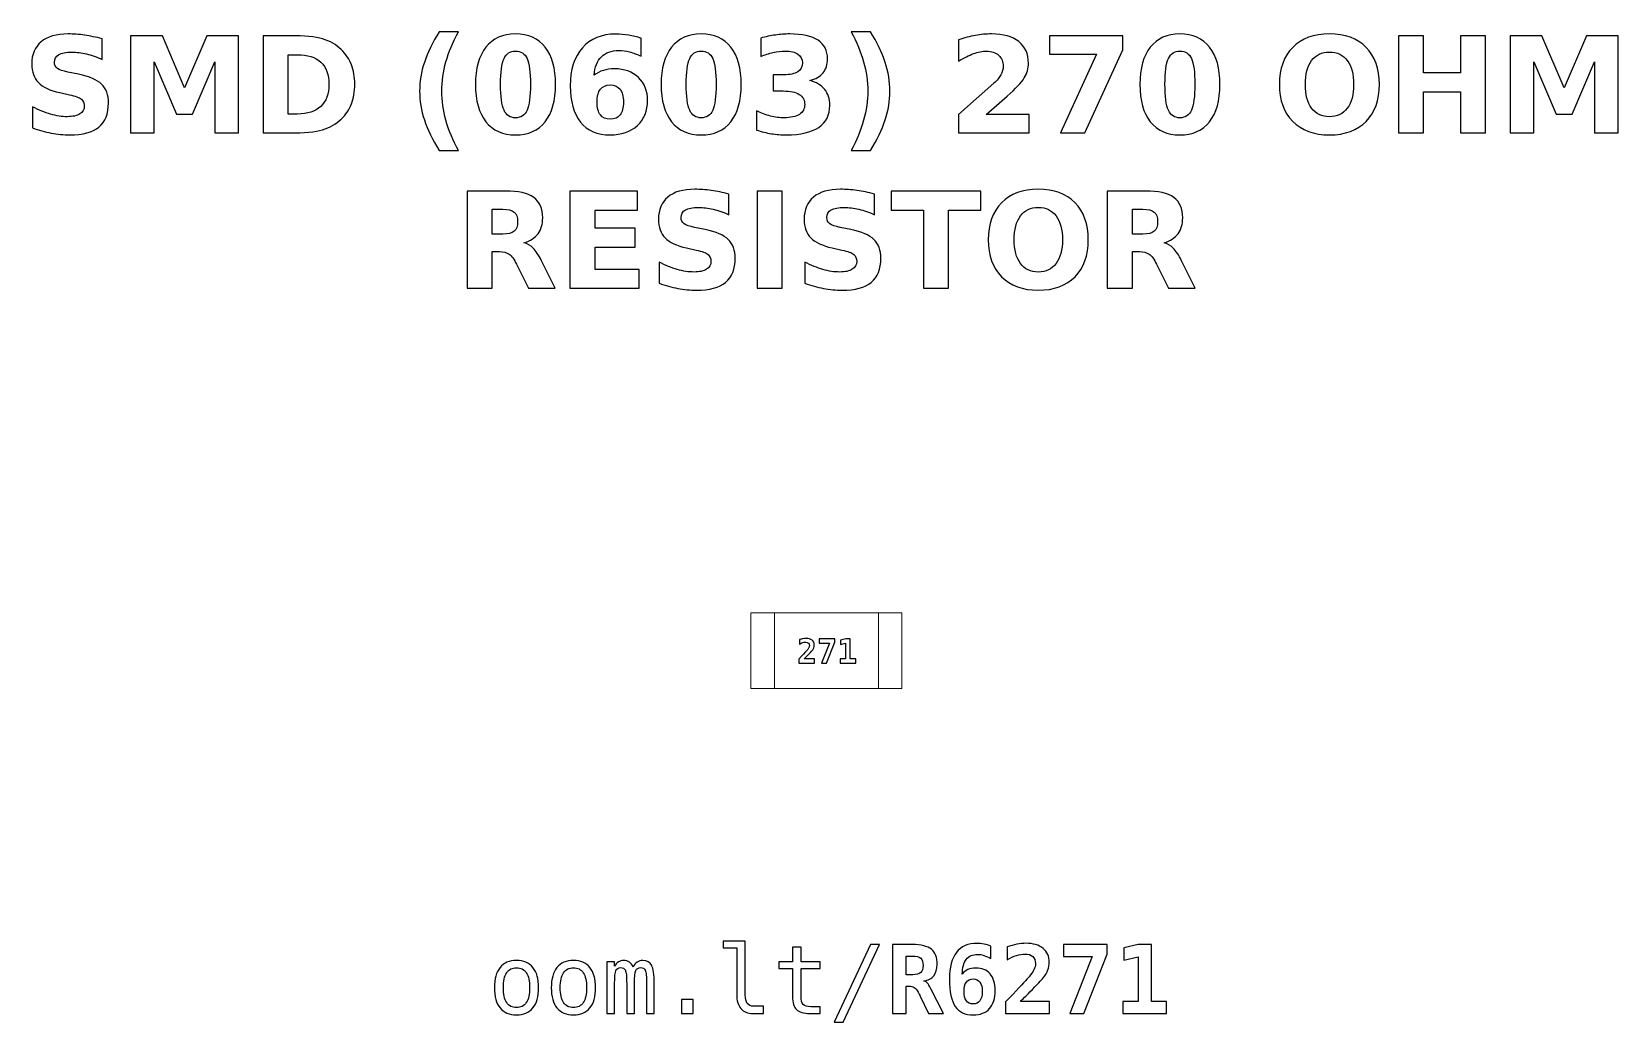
# Model space of a CAD drawing. Header units: centimetres. Extents: x -11.34 to -9.66, y -15.24 to -14.2.
import ezdxf

# ---------------------------------------------------------------- set-up
doc = ezdxf.new("R2010")
doc.units = ezdxf.units.CM
doc.header["$MEASUREMENT"] = 0
doc.layers.add('Layer 1', color=7, linetype='Continuous')

msp = doc.modelspace()

# ---------------------------------------------------------------- linework, layer by layer
at = {"layer": 'Layer 1', "color": 7, "lineweight": 9}
for points in [[(-10.58, -14.89), (-10.42, -14.89), (-10.42, -14.81), (-10.58, -14.81), (-10.58, -14.89)], [(-10.555, -14.89), (-10.445, -14.89), (-10.445, -14.81), (-10.555, -14.81), (-10.555, -14.89)]]:
    msp.add_lwpolyline(points, close=True, dxfattribs=at)
at = {"layer": 'Layer 1', "color": 250}
for points, knots in [([(-10.88918, -14.32106), (-10.88918, -14.32106), (-10.90964, -14.32106), (-10.90964, -14.32106), (-10.90964, -14.32106), (-10.91667, -14.30973), (-10.92187, -14.29893), (-10.92521, -14.2887), (-10.92521, -14.2887), (-10.92857, -14.27849), (-10.93024, -14.26836), (-10.93024, -14.25829), (-10.93024, -14.25829), (-10.93024, -14.24823), (-10.92855, -14.23804), (-10.92519, -14.22774), (-10.92519, -14.22774), (-10.9218, -14.21742), (-10.91663, -14.20665), (-10.90964, -14.19538), (-10.90964, -14.19538), (-10.90964, -14.19538), (-10.88918, -14.19538), (-10.88918, -14.19538), (-10.88918, -14.19538), (-10.89506, -14.20627), (-10.89946, -14.21692), (-10.9024, -14.22732), (-10.9024, -14.22732), (-10.90534, -14.23771), (-10.90682, -14.24799), (-10.90682, -14.25815), (-10.90682, -14.25815), (-10.90682, -14.26831), (-10.90536, -14.27859), (-10.90245, -14.28903), (-10.90245, -14.28903), (-10.89953, -14.29945), (-10.89511, -14.31013), (-10.88918, -14.32106)], [0, 0, 0, 0, 0.1, 0.1, 0.1, 0.1, 0.2, 0.2, 0.2, 0.2, 0.3, 0.3, 0.3, 0.3, 0.4, 0.4, 0.4, 0.4, 0.5, 0.5, 0.5, 0.5, 0.6, 0.6, 0.6, 0.6, 0.7, 0.7, 0.7, 0.7, 0.8, 0.8, 0.8, 0.8, 0.9, 0.9, 0.9, 0.9, 1, 1, 1, 1]), ([(-10.47384, -14.32106), (-10.46796, -14.31013), (-10.46354, -14.29945), (-10.4606, -14.28903), (-10.4606, -14.28903), (-10.45766, -14.27859), (-10.4562, -14.26831), (-10.4562, -14.25815), (-10.4562, -14.25815), (-10.4562, -14.24799), (-10.45766, -14.23771), (-10.4606, -14.22732), (-10.4606, -14.22732), (-10.46354, -14.21692), (-10.46796, -14.20627), (-10.47384, -14.19538), (-10.47384, -14.19538), (-10.47384, -14.19538), (-10.45338, -14.19538), (-10.45338, -14.19538), (-10.45338, -14.19538), (-10.4464, -14.20665), (-10.44122, -14.21742), (-10.43783, -14.22774), (-10.43783, -14.22774), (-10.43447, -14.23804), (-10.43278, -14.24823), (-10.43278, -14.25829), (-10.43278, -14.25829), (-10.43278, -14.26836), (-10.43445, -14.27849), (-10.43781, -14.2887), (-10.43781, -14.2887), (-10.44115, -14.29893), (-10.44635, -14.30973), (-10.45338, -14.32106), (-10.45338, -14.32106), (-10.45338, -14.32106), (-10.47384, -14.32106), (-10.47384, -14.32106)], [0, 0, 0, 0, 0.1, 0.1, 0.1, 0.1, 0.2, 0.2, 0.2, 0.2, 0.3, 0.3, 0.3, 0.3, 0.4, 0.4, 0.4, 0.4, 0.5, 0.5, 0.5, 0.5, 0.6, 0.6, 0.6, 0.6, 0.7, 0.7, 0.7, 0.7, 0.8, 0.8, 0.8, 0.8, 0.9, 0.9, 0.9, 0.9, 1, 1, 1, 1]), ([(-11.26613, -14.20284), (-11.26613, -14.20284), (-11.26613, -14.22459), (-11.26613, -14.22459), (-11.26613, -14.22459), (-11.27178, -14.22207), (-11.2773, -14.22017), (-11.28266, -14.21888), (-11.28266, -14.21888), (-11.28805, -14.21758), (-11.29313, -14.21695), (-11.2979, -14.21695), (-11.2979, -14.21695), (-11.30423, -14.21695), (-11.30893, -14.21782), (-11.31197, -14.21956), (-11.31197, -14.21956), (-11.315, -14.22132), (-11.31651, -14.22403), (-11.31651, -14.2277), (-11.31651, -14.2277), (-11.31651, -14.23045), (-11.3155, -14.23261), (-11.31345, -14.23414), (-11.31345, -14.23414), (-11.3114, -14.23567), (-11.30769, -14.23701), (-11.3023, -14.23811), (-11.3023, -14.23811), (-11.3023, -14.23811), (-11.29101, -14.24037), (-11.29101, -14.24037), (-11.29101, -14.24037), (-11.27956, -14.24268), (-11.27145, -14.24616), (-11.26663, -14.25086), (-11.26663, -14.25086), (-11.2618, -14.25554), (-11.25938, -14.2622), (-11.25938, -14.27083), (-11.25938, -14.27083), (-11.25938, -14.28219), (-11.26274, -14.29063), (-11.26947, -14.29616), (-11.26947, -14.29616), (-11.2762, -14.30168), (-11.28647, -14.30446), (-11.3003, -14.30446), (-11.3003, -14.30446), (-11.30684, -14.30446), (-11.31338, -14.30385), (-11.31994, -14.3026), (-11.31994, -14.3026), (-11.3265, -14.30135), (-11.33309, -14.29952), (-11.33965, -14.2971), (-11.33965, -14.2971), (-11.33965, -14.2971), (-11.33965, -14.27471), (-11.33965, -14.27471), (-11.33965, -14.27471), (-11.33309, -14.27819), (-11.32674, -14.28082), (-11.3206, -14.28259), (-11.3206, -14.28259), (-11.31446, -14.28435), (-11.30856, -14.28524), (-11.30287, -14.28524), (-11.30287, -14.28524), (-11.29708, -14.28524), (-11.29264, -14.28428), (-11.28956, -14.28235), (-11.28956, -14.28235), (-11.28647, -14.28042), (-11.28495, -14.27767), (-11.28495, -14.27407), (-11.28495, -14.27407), (-11.28495, -14.27087), (-11.28598, -14.26838), (-11.28807, -14.26664), (-11.28807, -14.26664), (-11.29017, -14.2649), (-11.29433, -14.26333), (-11.30059, -14.26196), (-11.30059, -14.26196), (-11.30059, -14.26196), (-11.31086, -14.25968), (-11.31086, -14.25968), (-11.31086, -14.25968), (-11.32114, -14.25747), (-11.32867, -14.25397), (-11.33342, -14.24914), (-11.33342, -14.24914), (-11.33817, -14.24432), (-11.34054, -14.23781), (-11.34054, -14.22965), (-11.34054, -14.22965), (-11.34054, -14.21939), (-11.33723, -14.21151), (-11.33062, -14.20601), (-11.33062, -14.20601), (-11.32401, -14.20048), (-11.31451, -14.19773), (-11.30209, -14.19773), (-11.30209, -14.19773), (-11.29645, -14.19773), (-11.29064, -14.19816), (-11.28466, -14.199), (-11.28466, -14.199), (-11.27869, -14.19985), (-11.27251, -14.20112), (-11.26613, -14.20284)], [0, 0, 0, 0, 0.0357143, 0.0357143, 0.0357143, 0.0357143, 0.0714286, 0.0714286, 0.0714286, 0.0714286, 0.1071429, 0.1071429, 0.1071429, 0.1071429, 0.1428571, 0.1428571, 0.1428571, 0.1428571, 0.1785714, 0.1785714, 0.1785714, 0.1785714, 0.2142857, 0.2142857, 0.2142857, 0.2142857, 0.25, 0.25, 0.25, 0.25, 0.2857143, 0.2857143, 0.2857143, 0.2857143, 0.3214286, 0.3214286, 0.3214286, 0.3214286, 0.3571429, 0.3571429, 0.3571429, 0.3571429, 0.3928571, 0.3928571, 0.3928571, 0.3928571, 0.4285714, 0.4285714, 0.4285714, 0.4285714, 0.4642857, 0.4642857, 0.4642857, 0.4642857, 0.5, 0.5, 0.5, 0.5, 0.5357143, 0.5357143, 0.5357143, 0.5357143, 0.5714286, 0.5714286, 0.5714286, 0.5714286, 0.6071429, 0.6071429, 0.6071429, 0.6071429, 0.6428571, 0.6428571, 0.6428571, 0.6428571, 0.6785714, 0.6785714, 0.6785714, 0.6785714, 0.7142857, 0.7142857, 0.7142857, 0.7142857, 0.75, 0.75, 0.75, 0.75, 0.7857143, 0.7857143, 0.7857143, 0.7857143, 0.8214286, 0.8214286, 0.8214286, 0.8214286, 0.8571429, 0.8571429, 0.8571429, 0.8571429, 0.8928571, 0.8928571, 0.8928571, 0.8928571, 0.9285714, 0.9285714, 0.9285714, 0.9285714, 0.9642857, 0.9642857, 0.9642857, 0.9642857, 1, 1, 1, 1]), ([(-11.2361, -14.19959), (-11.2361, -14.19959), (-11.20235, -14.19959), (-11.20235, -14.19959), (-11.20235, -14.19959), (-11.20235, -14.19959), (-11.1789, -14.25465), (-11.1789, -14.25465), (-11.1789, -14.25465), (-11.1789, -14.25465), (-11.15534, -14.19959), (-11.15534, -14.19959), (-11.15534, -14.19959), (-11.15534, -14.19959), (-11.12166, -14.19959), (-11.12166, -14.19959), (-11.12166, -14.19959), (-11.12166, -14.19959), (-11.12166, -14.30246), (-11.12166, -14.30246), (-11.12166, -14.30246), (-11.12166, -14.30246), (-11.14673, -14.30246), (-11.14673, -14.30246), (-11.14673, -14.30246), (-11.14673, -14.30246), (-11.14673, -14.22722), (-11.14673, -14.22722), (-11.14673, -14.22722), (-11.14673, -14.22722), (-11.17044, -14.28268), (-11.17044, -14.28268), (-11.17044, -14.28268), (-11.17044, -14.28268), (-11.18725, -14.28268), (-11.18725, -14.28268), (-11.18725, -14.28268), (-11.18725, -14.28268), (-11.21096, -14.22722), (-11.21096, -14.22722), (-11.21096, -14.22722), (-11.21096, -14.22722), (-11.21096, -14.30246), (-11.21096, -14.30246), (-11.21096, -14.30246), (-11.21096, -14.30246), (-11.2361, -14.30246), (-11.2361, -14.30246), (-11.2361, -14.30246), (-11.2361, -14.30246), (-11.2361, -14.19959), (-11.2361, -14.19959)], [0, 0, 0, 0, 0.0769231, 0.0769231, 0.0769231, 0.0769231, 0.1538462, 0.1538462, 0.1538462, 0.1538462, 0.2307692, 0.2307692, 0.2307692, 0.2307692, 0.3076923, 0.3076923, 0.3076923, 0.3076923, 0.3846154, 0.3846154, 0.3846154, 0.3846154, 0.4615385, 0.4615385, 0.4615385, 0.4615385, 0.5384615, 0.5384615, 0.5384615, 0.5384615, 0.6153846, 0.6153846, 0.6153846, 0.6153846, 0.6923077, 0.6923077, 0.6923077, 0.6923077, 0.7692308, 0.7692308, 0.7692308, 0.7692308, 0.8461538, 0.8461538, 0.8461538, 0.8461538, 0.9230769, 0.9230769, 0.9230769, 0.9230769, 1, 1, 1, 1]), ([(-11.09567, -14.19959), (-11.09567, -14.19959), (-11.06768, -14.19959), (-11.06768, -14.19959), (-11.06768, -14.19959), (-11.05207, -14.19959), (-11.04045, -14.2007), (-11.03281, -14.20293), (-11.03281, -14.20293), (-11.02516, -14.20516), (-11.0186, -14.20893), (-11.01312, -14.21427), (-11.01312, -14.21427), (-11.0083, -14.2189), (-11.00473, -14.22426), (-11.00237, -14.23033), (-11.00237, -14.23033), (-11.00005, -14.23637), (-10.99887, -14.24324), (-10.99887, -14.25093), (-10.99887, -14.25093), (-10.99887, -14.25869), (-11.00005, -14.26561), (-11.00237, -14.2717), (-11.00237, -14.2717), (-11.00473, -14.27779), (-11.0083, -14.28315), (-11.01312, -14.28778), (-11.01312, -14.28778), (-11.01865, -14.29312), (-11.02526, -14.29689), (-11.03297, -14.29912), (-11.03297, -14.29912), (-11.04069, -14.30135), (-11.05226, -14.30246), (-11.06768, -14.30246), (-11.06768, -14.30246), (-11.06768, -14.30246), (-11.09567, -14.30246), (-11.09567, -14.30246), (-11.09567, -14.30246), (-11.09567, -14.30246), (-11.09567, -14.19959), (-11.09567, -14.19959)], [0, 0, 0, 0, 0.0909091, 0.0909091, 0.0909091, 0.0909091, 0.1818182, 0.1818182, 0.1818182, 0.1818182, 0.2727273, 0.2727273, 0.2727273, 0.2727273, 0.3636364, 0.3636364, 0.3636364, 0.3636364, 0.4545455, 0.4545455, 0.4545455, 0.4545455, 0.5454545, 0.5454545, 0.5454545, 0.5454545, 0.6363636, 0.6363636, 0.6363636, 0.6363636, 0.7272727, 0.7272727, 0.7272727, 0.7272727, 0.8181818, 0.8181818, 0.8181818, 0.8181818, 0.9090909, 0.9090909, 0.9090909, 0.9090909, 1, 1, 1, 1]), ([(-10.78645, -14.25112), (-10.78645, -14.26817), (-10.79012, -14.28132), (-10.79748, -14.29058), (-10.79748, -14.29058), (-10.80482, -14.29983), (-10.81526, -14.30446), (-10.82876, -14.30446), (-10.82876, -14.30446), (-10.84231, -14.30446), (-10.85277, -14.29983), (-10.86011, -14.29058), (-10.86011, -14.29058), (-10.86747, -14.28132), (-10.87114, -14.26817), (-10.87114, -14.25112), (-10.87114, -14.25112), (-10.87114, -14.23405), (-10.86747, -14.22087), (-10.86011, -14.21161), (-10.86011, -14.21161), (-10.85277, -14.20237), (-10.84231, -14.19773), (-10.82876, -14.19773), (-10.82876, -14.19773), (-10.81526, -14.19773), (-10.80482, -14.20237), (-10.79748, -14.21161), (-10.79748, -14.21161), (-10.79012, -14.22087), (-10.78645, -14.23405), (-10.78645, -14.25112)], [0, 0, 0, 0, 0.125, 0.125, 0.125, 0.125, 0.25, 0.25, 0.25, 0.25, 0.375, 0.375, 0.375, 0.375, 0.5, 0.5, 0.5, 0.5, 0.625, 0.625, 0.625, 0.625, 0.75, 0.75, 0.75, 0.75, 0.875, 0.875, 0.875, 0.875, 1, 1, 1, 1]), ([(-10.69586, -14.20227), (-10.69586, -14.20227), (-10.69586, -14.2213), (-10.69586, -14.2213), (-10.69586, -14.2213), (-10.70023, -14.21923), (-10.70432, -14.2177), (-10.70818, -14.21671), (-10.70818, -14.21671), (-10.71204, -14.21572), (-10.71582, -14.21523), (-10.71949, -14.21523), (-10.71949, -14.21523), (-10.7274, -14.21523), (-10.73353, -14.21742), (-10.73795, -14.22182), (-10.73795, -14.22182), (-10.74235, -14.22619), (-10.74494, -14.2327), (-10.74567, -14.24134), (-10.74567, -14.24134), (-10.74264, -14.2391), (-10.73934, -14.23741), (-10.73581, -14.23628), (-10.73581, -14.23628), (-10.73229, -14.23515), (-10.72843, -14.23459), (-10.72424, -14.23459), (-10.72424, -14.23459), (-10.71373, -14.23459), (-10.70524, -14.23767), (-10.6988, -14.24383), (-10.6988, -14.24383), (-10.69233, -14.24997), (-10.68911, -14.25803), (-10.68911, -14.26801), (-10.68911, -14.26801), (-10.68911, -14.27904), (-10.69271, -14.28786), (-10.69993, -14.29451), (-10.69993, -14.29451), (-10.70712, -14.30114), (-10.71681, -14.30446), (-10.72892, -14.30446), (-10.72892, -14.30446), (-10.74228, -14.30446), (-10.75263, -14.29994), (-10.75997, -14.29091), (-10.75997, -14.29091), (-10.76728, -14.2819), (-10.77095, -14.26909), (-10.77095, -14.25251), (-10.77095, -14.25251), (-10.77095, -14.23553), (-10.76667, -14.22217), (-10.75811, -14.21246), (-10.75811, -14.21246), (-10.74953, -14.20274), (-10.73779, -14.19787), (-10.72286, -14.19787), (-10.72286, -14.19787), (-10.71813, -14.19787), (-10.71354, -14.19825), (-10.70907, -14.19898), (-10.70907, -14.19898), (-10.70463, -14.19971), (-10.70023, -14.20081), (-10.69586, -14.20227)], [0, 0, 0, 0, 0.0588235, 0.0588235, 0.0588235, 0.0588235, 0.1176471, 0.1176471, 0.1176471, 0.1176471, 0.1764706, 0.1764706, 0.1764706, 0.1764706, 0.2352941, 0.2352941, 0.2352941, 0.2352941, 0.2941176, 0.2941176, 0.2941176, 0.2941176, 0.3529412, 0.3529412, 0.3529412, 0.3529412, 0.4117647, 0.4117647, 0.4117647, 0.4117647, 0.4705882, 0.4705882, 0.4705882, 0.4705882, 0.5294118, 0.5294118, 0.5294118, 0.5294118, 0.5882353, 0.5882353, 0.5882353, 0.5882353, 0.6470588, 0.6470588, 0.6470588, 0.6470588, 0.7058824, 0.7058824, 0.7058824, 0.7058824, 0.7647059, 0.7647059, 0.7647059, 0.7647059, 0.8235294, 0.8235294, 0.8235294, 0.8235294, 0.8823529, 0.8823529, 0.8823529, 0.8823529, 0.9411765, 0.9411765, 0.9411765, 0.9411765, 1, 1, 1, 1]), ([(-10.59007, -14.25112), (-10.59007, -14.26817), (-10.59374, -14.28132), (-10.6011, -14.29058), (-10.6011, -14.29058), (-10.60844, -14.29983), (-10.61888, -14.30446), (-10.63238, -14.30446), (-10.63238, -14.30446), (-10.64593, -14.30446), (-10.65639, -14.29983), (-10.66373, -14.29058), (-10.66373, -14.29058), (-10.67109, -14.28132), (-10.67476, -14.26817), (-10.67476, -14.25112), (-10.67476, -14.25112), (-10.67476, -14.23405), (-10.67109, -14.22087), (-10.66373, -14.21161), (-10.66373, -14.21161), (-10.65639, -14.20237), (-10.64593, -14.19773), (-10.63238, -14.19773), (-10.63238, -14.19773), (-10.61888, -14.19773), (-10.60844, -14.20237), (-10.6011, -14.21161), (-10.6011, -14.21161), (-10.59374, -14.22087), (-10.59007, -14.23405), (-10.59007, -14.25112)], [0, 0, 0, 0, 0.125, 0.125, 0.125, 0.125, 0.25, 0.25, 0.25, 0.25, 0.375, 0.375, 0.375, 0.375, 0.5, 0.5, 0.5, 0.5, 0.625, 0.625, 0.625, 0.625, 0.75, 0.75, 0.75, 0.75, 0.875, 0.875, 0.875, 0.875, 1, 1, 1, 1]), ([(-10.51759, -14.24698), (-10.51067, -14.24877), (-10.50538, -14.2519), (-10.50178, -14.25632), (-10.50178, -14.25632), (-10.49818, -14.26076), (-10.49637, -14.26638), (-10.49637, -14.27323), (-10.49637, -14.27323), (-10.49637, -14.28343), (-10.50028, -14.29119), (-10.50808, -14.29651), (-10.50808, -14.29651), (-10.51589, -14.3018), (-10.52728, -14.30446), (-10.54226, -14.30446), (-10.54226, -14.30446), (-10.54755, -14.30446), (-10.55284, -14.30404), (-10.55816, -14.30319), (-10.55816, -14.30319), (-10.56345, -14.30234), (-10.56869, -14.30105), (-10.57389, -14.29936), (-10.57389, -14.29936), (-10.57389, -14.29936), (-10.57389, -14.27889), (-10.57389, -14.27889), (-10.57389, -14.27889), (-10.56893, -14.28136), (-10.56401, -14.28325), (-10.55912, -14.28452), (-10.55912, -14.28452), (-10.55423, -14.28576), (-10.54941, -14.2864), (-10.54468, -14.2864), (-10.54468, -14.2864), (-10.53765, -14.2864), (-10.53226, -14.28517), (-10.52852, -14.28275), (-10.52852, -14.28275), (-10.52478, -14.28031), (-10.5229, -14.27683), (-10.5229, -14.27226), (-10.5229, -14.27226), (-10.5229, -14.26758), (-10.52483, -14.26403), (-10.52866, -14.26163), (-10.52866, -14.26163), (-10.5325, -14.25921), (-10.53816, -14.25801), (-10.54564, -14.25801), (-10.54564, -14.25801), (-10.54564, -14.25801), (-10.55625, -14.25801), (-10.55625, -14.25801), (-10.55625, -14.25801), (-10.55625, -14.25801), (-10.55625, -14.24091), (-10.55625, -14.24091), (-10.55625, -14.24091), (-10.55625, -14.24091), (-10.5451, -14.24091), (-10.5451, -14.24091), (-10.5451, -14.24091), (-10.53842, -14.24091), (-10.53348, -14.23988), (-10.53022, -14.23778), (-10.53022, -14.23778), (-10.52695, -14.23569), (-10.52532, -14.23252), (-10.52532, -14.22826), (-10.52532, -14.22826), (-10.52532, -14.22431), (-10.5269, -14.22125), (-10.53007, -14.21911), (-10.53007, -14.21911), (-10.53325, -14.21695), (-10.53772, -14.21587), (-10.5435, -14.21587), (-10.5435, -14.21587), (-10.54778, -14.21587), (-10.55209, -14.21634), (-10.55646, -14.2173), (-10.55646, -14.2173), (-10.56081, -14.21826), (-10.56514, -14.2197), (-10.56947, -14.22158), (-10.56947, -14.22158), (-10.56947, -14.22158), (-10.56947, -14.20215), (-10.56947, -14.20215), (-10.56947, -14.20215), (-10.56422, -14.20067), (-10.55905, -14.19957), (-10.5539, -14.19884), (-10.5539, -14.19884), (-10.54875, -14.19811), (-10.54372, -14.19773), (-10.53875, -14.19773), (-10.53875, -14.19773), (-10.52539, -14.19773), (-10.51538, -14.19992), (-10.50874, -14.20432), (-10.50874, -14.20432), (-10.50211, -14.20869), (-10.4988, -14.2153), (-10.4988, -14.22412), (-10.4988, -14.22412), (-10.4988, -14.23012), (-10.50037, -14.23506), (-10.50355, -14.23889), (-10.50355, -14.23889), (-10.50672, -14.24272), (-10.5114, -14.24543), (-10.51759, -14.24698)], [0, 0, 0, 0, 0.0344828, 0.0344828, 0.0344828, 0.0344828, 0.0689655, 0.0689655, 0.0689655, 0.0689655, 0.1034483, 0.1034483, 0.1034483, 0.1034483, 0.137931, 0.137931, 0.137931, 0.137931, 0.1724138, 0.1724138, 0.1724138, 0.1724138, 0.2068966, 0.2068966, 0.2068966, 0.2068966, 0.2413793, 0.2413793, 0.2413793, 0.2413793, 0.2758621, 0.2758621, 0.2758621, 0.2758621, 0.3103448, 0.3103448, 0.3103448, 0.3103448, 0.3448276, 0.3448276, 0.3448276, 0.3448276, 0.3793103, 0.3793103, 0.3793103, 0.3793103, 0.4137931, 0.4137931, 0.4137931, 0.4137931, 0.4482759, 0.4482759, 0.4482759, 0.4482759, 0.4827586, 0.4827586, 0.4827586, 0.4827586, 0.5172414, 0.5172414, 0.5172414, 0.5172414, 0.5517241, 0.5517241, 0.5517241, 0.5517241, 0.5862069, 0.5862069, 0.5862069, 0.5862069, 0.6206897, 0.6206897, 0.6206897, 0.6206897, 0.6551724, 0.6551724, 0.6551724, 0.6551724, 0.6896552, 0.6896552, 0.6896552, 0.6896552, 0.7241379, 0.7241379, 0.7241379, 0.7241379, 0.7586207, 0.7586207, 0.7586207, 0.7586207, 0.7931034, 0.7931034, 0.7931034, 0.7931034, 0.8275862, 0.8275862, 0.8275862, 0.8275862, 0.862069, 0.862069, 0.862069, 0.862069, 0.8965517, 0.8965517, 0.8965517, 0.8965517, 0.9310345, 0.9310345, 0.9310345, 0.9310345, 0.9655172, 0.9655172, 0.9655172, 0.9655172, 1, 1, 1, 1]), ([(-10.33085, -14.28296), (-10.33085, -14.28296), (-10.28557, -14.28296), (-10.28557, -14.28296), (-10.28557, -14.28296), (-10.28557, -14.28296), (-10.28557, -14.30246), (-10.28557, -14.30246), (-10.28557, -14.30246), (-10.28557, -14.30246), (-10.36034, -14.30246), (-10.36034, -14.30246), (-10.36034, -14.30246), (-10.36034, -14.30246), (-10.36034, -14.28296), (-10.36034, -14.28296), (-10.36034, -14.28296), (-10.36034, -14.28296), (-10.32278, -14.24983), (-10.32278, -14.24983), (-10.32278, -14.24983), (-10.31942, -14.24679), (-10.31695, -14.24383), (-10.31535, -14.24094), (-10.31535, -14.24094), (-10.31373, -14.23804), (-10.31293, -14.23503), (-10.31293, -14.2319), (-10.31293, -14.2319), (-10.31293, -14.22708), (-10.31455, -14.2232), (-10.31779, -14.22026), (-10.31779, -14.22026), (-10.32102, -14.21732), (-10.32532, -14.21587), (-10.33071, -14.21587), (-10.33071, -14.21587), (-10.33484, -14.21587), (-10.33936, -14.21676), (-10.34428, -14.21852), (-10.34428, -14.21852), (-10.34919, -14.22029), (-10.35446, -14.22292), (-10.36006, -14.2264), (-10.36006, -14.2264), (-10.36006, -14.2264), (-10.36006, -14.2038), (-10.36006, -14.2038), (-10.36006, -14.2038), (-10.35408, -14.20183), (-10.34818, -14.20032), (-10.34235, -14.19929), (-10.34235, -14.19929), (-10.33651, -14.19825), (-10.3308, -14.19773), (-10.32518, -14.19773), (-10.32518, -14.19773), (-10.31288, -14.19773), (-10.30331, -14.20044), (-10.29649, -14.20587), (-10.29649, -14.20587), (-10.28967, -14.21128), (-10.28626, -14.21883), (-10.28626, -14.22854), (-10.28626, -14.22854), (-10.28626, -14.23414), (-10.28771, -14.23936), (-10.29061, -14.24421), (-10.29061, -14.24421), (-10.2935, -14.24905), (-10.29959, -14.25554), (-10.30886, -14.26368), (-10.30886, -14.26368), (-10.30886, -14.26368), (-10.33085, -14.28296), (-10.33085, -14.28296)], [0, 0, 0, 0, 0.0526316, 0.0526316, 0.0526316, 0.0526316, 0.1052632, 0.1052632, 0.1052632, 0.1052632, 0.1578947, 0.1578947, 0.1578947, 0.1578947, 0.2105263, 0.2105263, 0.2105263, 0.2105263, 0.2631579, 0.2631579, 0.2631579, 0.2631579, 0.3157895, 0.3157895, 0.3157895, 0.3157895, 0.3684211, 0.3684211, 0.3684211, 0.3684211, 0.4210526, 0.4210526, 0.4210526, 0.4210526, 0.4736842, 0.4736842, 0.4736842, 0.4736842, 0.5263158, 0.5263158, 0.5263158, 0.5263158, 0.5789474, 0.5789474, 0.5789474, 0.5789474, 0.6315789, 0.6315789, 0.6315789, 0.6315789, 0.6842105, 0.6842105, 0.6842105, 0.6842105, 0.7368421, 0.7368421, 0.7368421, 0.7368421, 0.7894737, 0.7894737, 0.7894737, 0.7894737, 0.8421053, 0.8421053, 0.8421053, 0.8421053, 0.8947368, 0.8947368, 0.8947368, 0.8947368, 0.9473684, 0.9473684, 0.9473684, 0.9473684, 1, 1, 1, 1]), ([(-10.26389, -14.19959), (-10.26389, -14.19959), (-10.18637, -14.19959), (-10.18637, -14.19959), (-10.18637, -14.19959), (-10.18637, -14.19959), (-10.18637, -14.21455), (-10.18637, -14.21455), (-10.18637, -14.21455), (-10.18637, -14.21455), (-10.22647, -14.30246), (-10.22647, -14.30246), (-10.22647, -14.30246), (-10.22647, -14.30246), (-10.25232, -14.30246), (-10.25232, -14.30246), (-10.25232, -14.30246), (-10.25232, -14.30246), (-10.21434, -14.21909), (-10.21434, -14.21909), (-10.21434, -14.21909), (-10.21434, -14.21909), (-10.26389, -14.21909), (-10.26389, -14.21909), (-10.26389, -14.21909), (-10.26389, -14.21909), (-10.26389, -14.19959), (-10.26389, -14.19959)], [0, 0, 0, 0, 0.1428571, 0.1428571, 0.1428571, 0.1428571, 0.2857143, 0.2857143, 0.2857143, 0.2857143, 0.4285714, 0.4285714, 0.4285714, 0.4285714, 0.5714286, 0.5714286, 0.5714286, 0.5714286, 0.7142857, 0.7142857, 0.7142857, 0.7142857, 0.8571429, 0.8571429, 0.8571429, 0.8571429, 1, 1, 1, 1]), ([(-10.08369, -14.25112), (-10.08369, -14.26817), (-10.08736, -14.28132), (-10.09472, -14.29058), (-10.09472, -14.29058), (-10.10206, -14.29983), (-10.1125, -14.30446), (-10.126, -14.30446), (-10.126, -14.30446), (-10.13955, -14.30446), (-10.15001, -14.29983), (-10.15735, -14.29058), (-10.15735, -14.29058), (-10.16471, -14.28132), (-10.16838, -14.26817), (-10.16838, -14.25112), (-10.16838, -14.25112), (-10.16838, -14.23405), (-10.16471, -14.22087), (-10.15735, -14.21161), (-10.15735, -14.21161), (-10.15001, -14.20237), (-10.13955, -14.19773), (-10.126, -14.19773), (-10.126, -14.19773), (-10.1125, -14.19773), (-10.10206, -14.20237), (-10.09472, -14.21161), (-10.09472, -14.21161), (-10.08736, -14.22087), (-10.08369, -14.23405), (-10.08369, -14.25112)], [0, 0, 0, 0, 0.125, 0.125, 0.125, 0.125, 0.25, 0.25, 0.25, 0.25, 0.375, 0.375, 0.375, 0.375, 0.5, 0.5, 0.5, 0.5, 0.625, 0.625, 0.625, 0.625, 0.75, 0.75, 0.75, 0.75, 0.875, 0.875, 0.875, 0.875, 1, 1, 1, 1]), ([(-9.96786, -14.19773), (-9.95133, -14.19773), (-9.93837, -14.20246), (-9.92901, -14.21194), (-9.92901, -14.21194), (-9.91963, -14.22139), (-9.91495, -14.23444), (-9.91495, -14.25112), (-9.91495, -14.25112), (-9.91495, -14.26775), (-9.91963, -14.2808), (-9.92901, -14.29025), (-9.92901, -14.29025), (-9.93837, -14.29973), (-9.95133, -14.30446), (-9.96786, -14.30446), (-9.96786, -14.30446), (-9.98435, -14.30446), (-9.99728, -14.29973), (-10.00669, -14.29025), (-10.00669, -14.29025), (-10.01607, -14.2808), (-10.02078, -14.26775), (-10.02078, -14.25112), (-10.02078, -14.25112), (-10.02078, -14.23444), (-10.01607, -14.22139), (-10.00669, -14.21194), (-10.00669, -14.21194), (-9.99728, -14.20246), (-9.98435, -14.19773), (-9.96786, -14.19773)], [0, 0, 0, 0, 0.125, 0.125, 0.125, 0.125, 0.25, 0.25, 0.25, 0.25, 0.375, 0.375, 0.375, 0.375, 0.5, 0.5, 0.5, 0.5, 0.625, 0.625, 0.625, 0.625, 0.75, 0.75, 0.75, 0.75, 0.875, 0.875, 0.875, 0.875, 1, 1, 1, 1]), ([(-9.89488, -14.19959), (-9.89488, -14.19959), (-9.86835, -14.19959), (-9.86835, -14.19959), (-9.86835, -14.19959), (-9.86835, -14.19959), (-9.86835, -14.2388), (-9.86835, -14.2388), (-9.86835, -14.2388), (-9.86835, -14.2388), (-9.82922, -14.2388), (-9.82922, -14.2388), (-9.82922, -14.2388), (-9.82922, -14.2388), (-9.82922, -14.19959), (-9.82922, -14.19959), (-9.82922, -14.19959), (-9.82922, -14.19959), (-9.80269, -14.19959), (-9.80269, -14.19959), (-9.80269, -14.19959), (-9.80269, -14.19959), (-9.80269, -14.30246), (-9.80269, -14.30246), (-9.80269, -14.30246), (-9.80269, -14.30246), (-9.82922, -14.30246), (-9.82922, -14.30246), (-9.82922, -14.30246), (-9.82922, -14.30246), (-9.82922, -14.25886), (-9.82922, -14.25886), (-9.82922, -14.25886), (-9.82922, -14.25886), (-9.86835, -14.25886), (-9.86835, -14.25886), (-9.86835, -14.25886), (-9.86835, -14.25886), (-9.86835, -14.30246), (-9.86835, -14.30246), (-9.86835, -14.30246), (-9.86835, -14.30246), (-9.89488, -14.30246), (-9.89488, -14.30246), (-9.89488, -14.30246), (-9.89488, -14.30246), (-9.89488, -14.19959), (-9.89488, -14.19959)], [0, 0, 0, 0, 0.0833333, 0.0833333, 0.0833333, 0.0833333, 0.1666667, 0.1666667, 0.1666667, 0.1666667, 0.25, 0.25, 0.25, 0.25, 0.3333333, 0.3333333, 0.3333333, 0.3333333, 0.4166667, 0.4166667, 0.4166667, 0.4166667, 0.5, 0.5, 0.5, 0.5, 0.5833333, 0.5833333, 0.5833333, 0.5833333, 0.6666667, 0.6666667, 0.6666667, 0.6666667, 0.75, 0.75, 0.75, 0.75, 0.8333333, 0.8333333, 0.8333333, 0.8333333, 0.9166667, 0.9166667, 0.9166667, 0.9166667, 1, 1, 1, 1]), ([(-9.77679, -14.19959), (-9.77679, -14.19959), (-9.74304, -14.19959), (-9.74304, -14.19959), (-9.74304, -14.19959), (-9.74304, -14.19959), (-9.71959, -14.25465), (-9.71959, -14.25465), (-9.71959, -14.25465), (-9.71959, -14.25465), (-9.69603, -14.19959), (-9.69603, -14.19959), (-9.69603, -14.19959), (-9.69603, -14.19959), (-9.66235, -14.19959), (-9.66235, -14.19959), (-9.66235, -14.19959), (-9.66235, -14.19959), (-9.66235, -14.30246), (-9.66235, -14.30246), (-9.66235, -14.30246), (-9.66235, -14.30246), (-9.68742, -14.30246), (-9.68742, -14.30246), (-9.68742, -14.30246), (-9.68742, -14.30246), (-9.68742, -14.22722), (-9.68742, -14.22722), (-9.68742, -14.22722), (-9.68742, -14.22722), (-9.71113, -14.28268), (-9.71113, -14.28268), (-9.71113, -14.28268), (-9.71113, -14.28268), (-9.72794, -14.28268), (-9.72794, -14.28268), (-9.72794, -14.28268), (-9.72794, -14.28268), (-9.75165, -14.22722), (-9.75165, -14.22722), (-9.75165, -14.22722), (-9.75165, -14.22722), (-9.75165, -14.30246), (-9.75165, -14.30246), (-9.75165, -14.30246), (-9.75165, -14.30246), (-9.77679, -14.30246), (-9.77679, -14.30246), (-9.77679, -14.30246), (-9.77679, -14.30246), (-9.77679, -14.19959), (-9.77679, -14.19959)], [0, 0, 0, 0, 0.0769231, 0.0769231, 0.0769231, 0.0769231, 0.1538462, 0.1538462, 0.1538462, 0.1538462, 0.2307692, 0.2307692, 0.2307692, 0.2307692, 0.3076923, 0.3076923, 0.3076923, 0.3076923, 0.3846154, 0.3846154, 0.3846154, 0.3846154, 0.4615385, 0.4615385, 0.4615385, 0.4615385, 0.5384615, 0.5384615, 0.5384615, 0.5384615, 0.6153846, 0.6153846, 0.6153846, 0.6153846, 0.6923077, 0.6923077, 0.6923077, 0.6923077, 0.7692308, 0.7692308, 0.7692308, 0.7692308, 0.8461538, 0.8461538, 0.8461538, 0.8461538, 0.9230769, 0.9230769, 0.9230769, 0.9230769, 1, 1, 1, 1]), ([(-11.06914, -14.21965), (-11.06914, -14.21965), (-11.06914, -14.2824), (-11.06914, -14.2824), (-11.06914, -14.2824), (-11.06914, -14.2824), (-11.05964, -14.2824), (-11.05964, -14.2824), (-11.05964, -14.2824), (-11.0488, -14.2824), (-11.04052, -14.27972), (-11.03481, -14.27433), (-11.03481, -14.27433), (-11.02909, -14.26897), (-11.02622, -14.26116), (-11.02622, -14.25093), (-11.02622, -14.25093), (-11.02622, -14.24072), (-11.02907, -14.23296), (-11.03476, -14.22765), (-11.03476, -14.22765), (-11.04045, -14.22231), (-11.04875, -14.21965), (-11.05964, -14.21965), (-11.05964, -14.21965), (-11.05964, -14.21965), (-11.06914, -14.21965), (-11.06914, -14.21965)], [0, 0, 0, 0, 0.1428571, 0.1428571, 0.1428571, 0.1428571, 0.2857143, 0.2857143, 0.2857143, 0.2857143, 0.4285714, 0.4285714, 0.4285714, 0.4285714, 0.5714286, 0.5714286, 0.5714286, 0.5714286, 0.7142857, 0.7142857, 0.7142857, 0.7142857, 0.8571429, 0.8571429, 0.8571429, 0.8571429, 1, 1, 1, 1]), ([(-10.81298, -14.25093), (-10.81298, -14.23807), (-10.81418, -14.22901), (-10.8166, -14.22374), (-10.8166, -14.22374), (-10.819, -14.2185), (-10.82307, -14.21587), (-10.82876, -14.21587), (-10.82876, -14.21587), (-10.83445, -14.21587), (-10.83852, -14.2185), (-10.84097, -14.22374), (-10.84097, -14.22374), (-10.84339, -14.22901), (-10.84461, -14.23807), (-10.84461, -14.25093), (-10.84461, -14.25093), (-10.84461, -14.26391), (-10.84339, -14.27309), (-10.84097, -14.2784), (-10.84097, -14.2784), (-10.83852, -14.28374), (-10.83445, -14.2864), (-10.82876, -14.2864), (-10.82876, -14.2864), (-10.82312, -14.2864), (-10.81907, -14.28374), (-10.81662, -14.2784), (-10.81662, -14.2784), (-10.8142, -14.27309), (-10.81298, -14.26391), (-10.81298, -14.25093)], [0, 0, 0, 0, 0.125, 0.125, 0.125, 0.125, 0.25, 0.25, 0.25, 0.25, 0.375, 0.375, 0.375, 0.375, 0.5, 0.5, 0.5, 0.5, 0.625, 0.625, 0.625, 0.625, 0.75, 0.75, 0.75, 0.75, 0.875, 0.875, 0.875, 0.875, 1, 1, 1, 1]), ([(-10.6166, -14.25093), (-10.6166, -14.23807), (-10.6178, -14.22901), (-10.62022, -14.22374), (-10.62022, -14.22374), (-10.62262, -14.2185), (-10.62669, -14.21587), (-10.63238, -14.21587), (-10.63238, -14.21587), (-10.63807, -14.21587), (-10.64214, -14.2185), (-10.64459, -14.22374), (-10.64459, -14.22374), (-10.64701, -14.22901), (-10.64823, -14.23807), (-10.64823, -14.25093), (-10.64823, -14.25093), (-10.64823, -14.26391), (-10.64701, -14.27309), (-10.64459, -14.2784), (-10.64459, -14.2784), (-10.64214, -14.28374), (-10.63807, -14.2864), (-10.63238, -14.2864), (-10.63238, -14.2864), (-10.62674, -14.2864), (-10.62269, -14.28374), (-10.62024, -14.2784), (-10.62024, -14.2784), (-10.61782, -14.27309), (-10.6166, -14.26391), (-10.6166, -14.25093)], [0, 0, 0, 0, 0.125, 0.125, 0.125, 0.125, 0.25, 0.25, 0.25, 0.25, 0.375, 0.375, 0.375, 0.375, 0.5, 0.5, 0.5, 0.5, 0.625, 0.625, 0.625, 0.625, 0.75, 0.75, 0.75, 0.75, 0.875, 0.875, 0.875, 0.875, 1, 1, 1, 1]), ([(-10.11022, -14.25093), (-10.11022, -14.23807), (-10.11142, -14.22901), (-10.11384, -14.22374), (-10.11384, -14.22374), (-10.11624, -14.2185), (-10.12031, -14.21587), (-10.126, -14.21587), (-10.126, -14.21587), (-10.13169, -14.21587), (-10.13576, -14.2185), (-10.13821, -14.22374), (-10.13821, -14.22374), (-10.14063, -14.22901), (-10.14185, -14.23807), (-10.14185, -14.25093), (-10.14185, -14.25093), (-10.14185, -14.26391), (-10.14063, -14.27309), (-10.13821, -14.2784), (-10.13821, -14.2784), (-10.13576, -14.28374), (-10.13169, -14.2864), (-10.126, -14.2864), (-10.126, -14.2864), (-10.12036, -14.2864), (-10.11631, -14.28374), (-10.11386, -14.2784), (-10.11386, -14.2784), (-10.11144, -14.27309), (-10.11022, -14.26391), (-10.11022, -14.25093)], [0, 0, 0, 0, 0.125, 0.125, 0.125, 0.125, 0.25, 0.25, 0.25, 0.25, 0.375, 0.375, 0.375, 0.375, 0.5, 0.5, 0.5, 0.5, 0.625, 0.625, 0.625, 0.625, 0.75, 0.75, 0.75, 0.75, 0.875, 0.875, 0.875, 0.875, 1, 1, 1, 1]), ([(-9.96786, -14.21695), (-9.97595, -14.21695), (-9.98221, -14.21993), (-9.98668, -14.22591), (-9.98668, -14.22591), (-9.99112, -14.23188), (-9.99336, -14.24028), (-9.99336, -14.25112), (-9.99336, -14.25112), (-9.99336, -14.26194), (-9.99112, -14.27031), (-9.98668, -14.27628), (-9.98668, -14.27628), (-9.98221, -14.28226), (-9.97595, -14.28524), (-9.96786, -14.28524), (-9.96786, -14.28524), (-9.95972, -14.28524), (-9.95345, -14.28226), (-9.94898, -14.27628), (-9.94898, -14.27628), (-9.94453, -14.27031), (-9.9423, -14.26194), (-9.9423, -14.25112), (-9.9423, -14.25112), (-9.9423, -14.24028), (-9.94453, -14.23188), (-9.94898, -14.22591), (-9.94898, -14.22591), (-9.95345, -14.21993), (-9.95972, -14.21695), (-9.96786, -14.21695)], [0, 0, 0, 0, 0.125, 0.125, 0.125, 0.125, 0.25, 0.25, 0.25, 0.25, 0.375, 0.375, 0.375, 0.375, 0.5, 0.5, 0.5, 0.5, 0.625, 0.625, 0.625, 0.625, 0.75, 0.75, 0.75, 0.75, 0.875, 0.875, 0.875, 0.875, 1, 1, 1, 1]), ([(-10.72864, -14.25168), (-10.7333, -14.25168), (-10.73678, -14.25319), (-10.73908, -14.2562), (-10.73908, -14.2562), (-10.74141, -14.25921), (-10.74256, -14.26373), (-10.74256, -14.26972), (-10.74256, -14.26972), (-10.74256, -14.27574), (-10.74141, -14.28026), (-10.73908, -14.28327), (-10.73908, -14.28327), (-10.73678, -14.28628), (-10.7333, -14.28778), (-10.72864, -14.28778), (-10.72864, -14.28778), (-10.72396, -14.28778), (-10.72046, -14.28628), (-10.71815, -14.28327), (-10.71815, -14.28327), (-10.71582, -14.28026), (-10.71467, -14.27574), (-10.71467, -14.26972), (-10.71467, -14.26972), (-10.71467, -14.26373), (-10.71582, -14.25921), (-10.71815, -14.2562), (-10.71815, -14.2562), (-10.72046, -14.25319), (-10.72396, -14.25168), (-10.72864, -14.25168)], [0, 0, 0, 0, 0.125, 0.125, 0.125, 0.125, 0.25, 0.25, 0.25, 0.25, 0.375, 0.375, 0.375, 0.375, 0.5, 0.5, 0.5, 0.5, 0.625, 0.625, 0.625, 0.625, 0.75, 0.75, 0.75, 0.75, 0.875, 0.875, 0.875, 0.875, 1, 1, 1, 1]), ([(-10.85334, -14.42779), (-10.85334, -14.42779), (-10.85334, -14.46671), (-10.85334, -14.46671), (-10.85334, -14.46671), (-10.85334, -14.46671), (-10.87987, -14.46671), (-10.87987, -14.46671), (-10.87987, -14.46671), (-10.87987, -14.46671), (-10.87987, -14.36384), (-10.87987, -14.36384), (-10.87987, -14.36384), (-10.87987, -14.36384), (-10.83935, -14.36384), (-10.83935, -14.36384), (-10.83935, -14.36384), (-10.8258, -14.36384), (-10.81585, -14.36612), (-10.80955, -14.37066), (-10.80955, -14.37066), (-10.80323, -14.3752), (-10.80007, -14.3824), (-10.80007, -14.39223), (-10.80007, -14.39223), (-10.80007, -14.39902), (-10.80172, -14.40462), (-10.80499, -14.40897), (-10.80499, -14.40897), (-10.80828, -14.41335), (-10.81324, -14.41657), (-10.81985, -14.41862), (-10.81985, -14.41862), (-10.81623, -14.41946), (-10.81296, -14.42132), (-10.81009, -14.42424), (-10.81009, -14.42424), (-10.80722, -14.42715), (-10.80433, -14.43157), (-10.80139, -14.4375), (-10.80139, -14.4375), (-10.80139, -14.4375), (-10.78697, -14.46671), (-10.78697, -14.46671), (-10.78697, -14.46671), (-10.78697, -14.46671), (-10.81524, -14.46671), (-10.81524, -14.46671), (-10.81524, -14.46671), (-10.81524, -14.46671), (-10.82778, -14.44115), (-10.82778, -14.44115), (-10.82778, -14.44115), (-10.83029, -14.43602), (-10.83286, -14.43249), (-10.83547, -14.43061), (-10.83547, -14.43061), (-10.83806, -14.42873), (-10.84151, -14.42779), (-10.84584, -14.42779), (-10.84584, -14.42779), (-10.84584, -14.42779), (-10.85334, -14.42779), (-10.85334, -14.42779)], [0, 0, 0, 0, 0.0625, 0.0625, 0.0625, 0.0625, 0.125, 0.125, 0.125, 0.125, 0.1875, 0.1875, 0.1875, 0.1875, 0.25, 0.25, 0.25, 0.25, 0.3125, 0.3125, 0.3125, 0.3125, 0.375, 0.375, 0.375, 0.375, 0.4375, 0.4375, 0.4375, 0.4375, 0.5, 0.5, 0.5, 0.5, 0.5625, 0.5625, 0.5625, 0.5625, 0.625, 0.625, 0.625, 0.625, 0.6875, 0.6875, 0.6875, 0.6875, 0.75, 0.75, 0.75, 0.75, 0.8125, 0.8125, 0.8125, 0.8125, 0.875, 0.875, 0.875, 0.875, 0.9375, 0.9375, 0.9375, 0.9375, 1, 1, 1, 1]), ([(-10.77122, -14.36384), (-10.77122, -14.36384), (-10.69963, -14.36384), (-10.69963, -14.36384), (-10.69963, -14.36384), (-10.69963, -14.36384), (-10.69963, -14.3839), (-10.69963, -14.3839), (-10.69963, -14.3839), (-10.69963, -14.3839), (-10.74469, -14.3839), (-10.74469, -14.3839), (-10.74469, -14.3839), (-10.74469, -14.3839), (-10.74469, -14.40305), (-10.74469, -14.40305), (-10.74469, -14.40305), (-10.74469, -14.40305), (-10.70234, -14.40305), (-10.70234, -14.40305), (-10.70234, -14.40305), (-10.70234, -14.40305), (-10.70234, -14.42311), (-10.70234, -14.42311), (-10.70234, -14.42311), (-10.70234, -14.42311), (-10.74469, -14.42311), (-10.74469, -14.42311), (-10.74469, -14.42311), (-10.74469, -14.42311), (-10.74469, -14.44665), (-10.74469, -14.44665), (-10.74469, -14.44665), (-10.74469, -14.44665), (-10.69813, -14.44665), (-10.69813, -14.44665), (-10.69813, -14.44665), (-10.69813, -14.44665), (-10.69813, -14.46671), (-10.69813, -14.46671), (-10.69813, -14.46671), (-10.69813, -14.46671), (-10.77122, -14.46671), (-10.77122, -14.46671), (-10.77122, -14.46671), (-10.77122, -14.46671), (-10.77122, -14.36384), (-10.77122, -14.36384)], [0, 0, 0, 0, 0.0833333, 0.0833333, 0.0833333, 0.0833333, 0.1666667, 0.1666667, 0.1666667, 0.1666667, 0.25, 0.25, 0.25, 0.25, 0.3333333, 0.3333333, 0.3333333, 0.3333333, 0.4166667, 0.4166667, 0.4166667, 0.4166667, 0.5, 0.5, 0.5, 0.5, 0.5833333, 0.5833333, 0.5833333, 0.5833333, 0.6666667, 0.6666667, 0.6666667, 0.6666667, 0.75, 0.75, 0.75, 0.75, 0.8333333, 0.8333333, 0.8333333, 0.8333333, 0.9166667, 0.9166667, 0.9166667, 0.9166667, 1, 1, 1, 1]), ([(-10.60323, -14.36709), (-10.60323, -14.36709), (-10.60323, -14.38884), (-10.60323, -14.38884), (-10.60323, -14.38884), (-10.60888, -14.38632), (-10.6144, -14.38442), (-10.61976, -14.38313), (-10.61976, -14.38313), (-10.62515, -14.38183), (-10.63023, -14.3812), (-10.635, -14.3812), (-10.635, -14.3812), (-10.64133, -14.3812), (-10.64603, -14.38207), (-10.64907, -14.38381), (-10.64907, -14.38381), (-10.6521, -14.38557), (-10.65361, -14.38828), (-10.65361, -14.39195), (-10.65361, -14.39195), (-10.65361, -14.3947), (-10.6526, -14.39686), (-10.65055, -14.39839), (-10.65055, -14.39839), (-10.6485, -14.39992), (-10.64479, -14.40126), (-10.6394, -14.40236), (-10.6394, -14.40236), (-10.6394, -14.40236), (-10.62811, -14.40462), (-10.62811, -14.40462), (-10.62811, -14.40462), (-10.61666, -14.40693), (-10.60855, -14.41041), (-10.60373, -14.41511), (-10.60373, -14.41511), (-10.5989, -14.41979), (-10.59648, -14.42645), (-10.59648, -14.43508), (-10.59648, -14.43508), (-10.59648, -14.44644), (-10.59984, -14.45488), (-10.60657, -14.46041), (-10.60657, -14.46041), (-10.6133, -14.46593), (-10.62357, -14.46871), (-10.6374, -14.46871), (-10.6374, -14.46871), (-10.64394, -14.46871), (-10.65048, -14.4681), (-10.65704, -14.46685), (-10.65704, -14.46685), (-10.6636, -14.4656), (-10.67019, -14.46377), (-10.67675, -14.46135), (-10.67675, -14.46135), (-10.67675, -14.46135), (-10.67675, -14.43896), (-10.67675, -14.43896), (-10.67675, -14.43896), (-10.67019, -14.44244), (-10.66384, -14.44507), (-10.6577, -14.44684), (-10.6577, -14.44684), (-10.65156, -14.4486), (-10.64566, -14.44949), (-10.63997, -14.44949), (-10.63997, -14.44949), (-10.63418, -14.44949), (-10.62974, -14.44853), (-10.62666, -14.4466), (-10.62666, -14.4466), (-10.62357, -14.44467), (-10.62205, -14.44192), (-10.62205, -14.43832), (-10.62205, -14.43832), (-10.62205, -14.43512), (-10.62308, -14.43263), (-10.62517, -14.43089), (-10.62517, -14.43089), (-10.62727, -14.42915), (-10.63143, -14.42758), (-10.63769, -14.42621), (-10.63769, -14.42621), (-10.63769, -14.42621), (-10.64796, -14.42393), (-10.64796, -14.42393), (-10.64796, -14.42393), (-10.65824, -14.42172), (-10.66577, -14.41822), (-10.67052, -14.41339), (-10.67052, -14.41339), (-10.67527, -14.40857), (-10.67764, -14.40206), (-10.67764, -14.3939), (-10.67764, -14.3939), (-10.67764, -14.38364), (-10.67433, -14.37576), (-10.66772, -14.37026), (-10.66772, -14.37026), (-10.66111, -14.36473), (-10.65161, -14.36198), (-10.63919, -14.36198), (-10.63919, -14.36198), (-10.63355, -14.36198), (-10.62774, -14.36241), (-10.62176, -14.36325), (-10.62176, -14.36325), (-10.61579, -14.3641), (-10.60961, -14.36537), (-10.60323, -14.36709)], [0, 0, 0, 0, 0.0357143, 0.0357143, 0.0357143, 0.0357143, 0.0714286, 0.0714286, 0.0714286, 0.0714286, 0.1071429, 0.1071429, 0.1071429, 0.1071429, 0.1428571, 0.1428571, 0.1428571, 0.1428571, 0.1785714, 0.1785714, 0.1785714, 0.1785714, 0.2142857, 0.2142857, 0.2142857, 0.2142857, 0.25, 0.25, 0.25, 0.25, 0.2857143, 0.2857143, 0.2857143, 0.2857143, 0.3214286, 0.3214286, 0.3214286, 0.3214286, 0.3571429, 0.3571429, 0.3571429, 0.3571429, 0.3928571, 0.3928571, 0.3928571, 0.3928571, 0.4285714, 0.4285714, 0.4285714, 0.4285714, 0.4642857, 0.4642857, 0.4642857, 0.4642857, 0.5, 0.5, 0.5, 0.5, 0.5357143, 0.5357143, 0.5357143, 0.5357143, 0.5714286, 0.5714286, 0.5714286, 0.5714286, 0.6071429, 0.6071429, 0.6071429, 0.6071429, 0.6428571, 0.6428571, 0.6428571, 0.6428571, 0.6785714, 0.6785714, 0.6785714, 0.6785714, 0.7142857, 0.7142857, 0.7142857, 0.7142857, 0.75, 0.75, 0.75, 0.75, 0.7857143, 0.7857143, 0.7857143, 0.7857143, 0.8214286, 0.8214286, 0.8214286, 0.8214286, 0.8571429, 0.8571429, 0.8571429, 0.8571429, 0.8928571, 0.8928571, 0.8928571, 0.8928571, 0.9285714, 0.9285714, 0.9285714, 0.9285714, 0.9642857, 0.9642857, 0.9642857, 0.9642857, 1, 1, 1, 1]), ([(-10.5732, -14.36384), (-10.5732, -14.36384), (-10.54667, -14.36384), (-10.54667, -14.36384), (-10.54667, -14.36384), (-10.54667, -14.36384), (-10.54667, -14.46671), (-10.54667, -14.46671), (-10.54667, -14.46671), (-10.54667, -14.46671), (-10.5732, -14.46671), (-10.5732, -14.46671), (-10.5732, -14.46671), (-10.5732, -14.46671), (-10.5732, -14.36384), (-10.5732, -14.36384)], [0, 0, 0, 0, 0.25, 0.25, 0.25, 0.25, 0.5, 0.5, 0.5, 0.5, 0.75, 0.75, 0.75, 0.75, 1, 1, 1, 1]), ([(-10.44912, -14.36709), (-10.44912, -14.36709), (-10.44912, -14.38884), (-10.44912, -14.38884), (-10.44912, -14.38884), (-10.45477, -14.38632), (-10.46029, -14.38442), (-10.46565, -14.38313), (-10.46565, -14.38313), (-10.47104, -14.38183), (-10.47612, -14.3812), (-10.48089, -14.3812), (-10.48089, -14.3812), (-10.48722, -14.3812), (-10.49192, -14.38207), (-10.49496, -14.38381), (-10.49496, -14.38381), (-10.49799, -14.38557), (-10.4995, -14.38828), (-10.4995, -14.39195), (-10.4995, -14.39195), (-10.4995, -14.3947), (-10.49849, -14.39686), (-10.49644, -14.39839), (-10.49644, -14.39839), (-10.49439, -14.39992), (-10.49068, -14.40126), (-10.48529, -14.40236), (-10.48529, -14.40236), (-10.48529, -14.40236), (-10.474, -14.40462), (-10.474, -14.40462), (-10.474, -14.40462), (-10.46255, -14.40693), (-10.45444, -14.41041), (-10.44962, -14.41511), (-10.44962, -14.41511), (-10.44479, -14.41979), (-10.44237, -14.42645), (-10.44237, -14.43508), (-10.44237, -14.43508), (-10.44237, -14.44644), (-10.44573, -14.45488), (-10.45246, -14.46041), (-10.45246, -14.46041), (-10.45919, -14.46593), (-10.46946, -14.46871), (-10.48329, -14.46871), (-10.48329, -14.46871), (-10.48983, -14.46871), (-10.49637, -14.4681), (-10.50293, -14.46685), (-10.50293, -14.46685), (-10.50949, -14.4656), (-10.51608, -14.46377), (-10.52264, -14.46135), (-10.52264, -14.46135), (-10.52264, -14.46135), (-10.52264, -14.43896), (-10.52264, -14.43896), (-10.52264, -14.43896), (-10.51608, -14.44244), (-10.50973, -14.44507), (-10.50359, -14.44684), (-10.50359, -14.44684), (-10.49745, -14.4486), (-10.49155, -14.44949), (-10.48586, -14.44949), (-10.48586, -14.44949), (-10.48007, -14.44949), (-10.47563, -14.44853), (-10.47255, -14.4466), (-10.47255, -14.4466), (-10.46946, -14.44467), (-10.46794, -14.44192), (-10.46794, -14.43832), (-10.46794, -14.43832), (-10.46794, -14.43512), (-10.46897, -14.43263), (-10.47106, -14.43089), (-10.47106, -14.43089), (-10.47316, -14.42915), (-10.47732, -14.42758), (-10.48358, -14.42621), (-10.48358, -14.42621), (-10.48358, -14.42621), (-10.49385, -14.42393), (-10.49385, -14.42393), (-10.49385, -14.42393), (-10.50413, -14.42172), (-10.51166, -14.41822), (-10.51641, -14.41339), (-10.51641, -14.41339), (-10.52116, -14.40857), (-10.52353, -14.40206), (-10.52353, -14.3939), (-10.52353, -14.3939), (-10.52353, -14.38364), (-10.52022, -14.37576), (-10.51361, -14.37026), (-10.51361, -14.37026), (-10.507, -14.36473), (-10.4975, -14.36198), (-10.48508, -14.36198), (-10.48508, -14.36198), (-10.47944, -14.36198), (-10.47363, -14.36241), (-10.46765, -14.36325), (-10.46765, -14.36325), (-10.46168, -14.3641), (-10.4555, -14.36537), (-10.44912, -14.36709)], [0, 0, 0, 0, 0.0357143, 0.0357143, 0.0357143, 0.0357143, 0.0714286, 0.0714286, 0.0714286, 0.0714286, 0.1071429, 0.1071429, 0.1071429, 0.1071429, 0.1428571, 0.1428571, 0.1428571, 0.1428571, 0.1785714, 0.1785714, 0.1785714, 0.1785714, 0.2142857, 0.2142857, 0.2142857, 0.2142857, 0.25, 0.25, 0.25, 0.25, 0.2857143, 0.2857143, 0.2857143, 0.2857143, 0.3214286, 0.3214286, 0.3214286, 0.3214286, 0.3571429, 0.3571429, 0.3571429, 0.3571429, 0.3928571, 0.3928571, 0.3928571, 0.3928571, 0.4285714, 0.4285714, 0.4285714, 0.4285714, 0.4642857, 0.4642857, 0.4642857, 0.4642857, 0.5, 0.5, 0.5, 0.5, 0.5357143, 0.5357143, 0.5357143, 0.5357143, 0.5714286, 0.5714286, 0.5714286, 0.5714286, 0.6071429, 0.6071429, 0.6071429, 0.6071429, 0.6428571, 0.6428571, 0.6428571, 0.6428571, 0.6785714, 0.6785714, 0.6785714, 0.6785714, 0.7142857, 0.7142857, 0.7142857, 0.7142857, 0.75, 0.75, 0.75, 0.75, 0.7857143, 0.7857143, 0.7857143, 0.7857143, 0.8214286, 0.8214286, 0.8214286, 0.8214286, 0.8571429, 0.8571429, 0.8571429, 0.8571429, 0.8928571, 0.8928571, 0.8928571, 0.8928571, 0.9285714, 0.9285714, 0.9285714, 0.9285714, 0.9642857, 0.9642857, 0.9642857, 0.9642857, 1, 1, 1, 1]), ([(-10.43137, -14.36384), (-10.43137, -14.36384), (-10.33657, -14.36384), (-10.33657, -14.36384), (-10.33657, -14.36384), (-10.33657, -14.36384), (-10.33657, -14.3839), (-10.33657, -14.3839), (-10.33657, -14.3839), (-10.33657, -14.3839), (-10.37067, -14.3839), (-10.37067, -14.3839), (-10.37067, -14.3839), (-10.37067, -14.3839), (-10.37067, -14.46671), (-10.37067, -14.46671), (-10.37067, -14.46671), (-10.37067, -14.46671), (-10.3972, -14.46671), (-10.3972, -14.46671), (-10.3972, -14.46671), (-10.3972, -14.46671), (-10.3972, -14.3839), (-10.3972, -14.3839), (-10.3972, -14.3839), (-10.3972, -14.3839), (-10.43137, -14.3839), (-10.43137, -14.3839), (-10.43137, -14.3839), (-10.43137, -14.3839), (-10.43137, -14.36384), (-10.43137, -14.36384)], [0, 0, 0, 0, 0.125, 0.125, 0.125, 0.125, 0.25, 0.25, 0.25, 0.25, 0.375, 0.375, 0.375, 0.375, 0.5, 0.5, 0.5, 0.5, 0.625, 0.625, 0.625, 0.625, 0.75, 0.75, 0.75, 0.75, 0.875, 0.875, 0.875, 0.875, 1, 1, 1, 1]), ([(-10.27584, -14.36198), (-10.25931, -14.36198), (-10.24635, -14.36671), (-10.23699, -14.37619), (-10.23699, -14.37619), (-10.22761, -14.38564), (-10.22293, -14.39869), (-10.22293, -14.41537), (-10.22293, -14.41537), (-10.22293, -14.432), (-10.22761, -14.44505), (-10.23699, -14.4545), (-10.23699, -14.4545), (-10.24635, -14.46398), (-10.25931, -14.46871), (-10.27584, -14.46871), (-10.27584, -14.46871), (-10.29233, -14.46871), (-10.30526, -14.46398), (-10.31467, -14.4545), (-10.31467, -14.4545), (-10.32405, -14.44505), (-10.32876, -14.432), (-10.32876, -14.41537), (-10.32876, -14.41537), (-10.32876, -14.39869), (-10.32405, -14.38564), (-10.31467, -14.37619), (-10.31467, -14.37619), (-10.30526, -14.36671), (-10.29233, -14.36198), (-10.27584, -14.36198)], [0, 0, 0, 0, 0.125, 0.125, 0.125, 0.125, 0.25, 0.25, 0.25, 0.25, 0.375, 0.375, 0.375, 0.375, 0.5, 0.5, 0.5, 0.5, 0.625, 0.625, 0.625, 0.625, 0.75, 0.75, 0.75, 0.75, 0.875, 0.875, 0.875, 0.875, 1, 1, 1, 1]), ([(-10.17633, -14.42779), (-10.17633, -14.42779), (-10.17633, -14.46671), (-10.17633, -14.46671), (-10.17633, -14.46671), (-10.17633, -14.46671), (-10.20286, -14.46671), (-10.20286, -14.46671), (-10.20286, -14.46671), (-10.20286, -14.46671), (-10.20286, -14.36384), (-10.20286, -14.36384), (-10.20286, -14.36384), (-10.20286, -14.36384), (-10.16234, -14.36384), (-10.16234, -14.36384), (-10.16234, -14.36384), (-10.14879, -14.36384), (-10.13884, -14.36612), (-10.13254, -14.37066), (-10.13254, -14.37066), (-10.12622, -14.3752), (-10.12306, -14.3824), (-10.12306, -14.39223), (-10.12306, -14.39223), (-10.12306, -14.39902), (-10.12471, -14.40462), (-10.12798, -14.40897), (-10.12798, -14.40897), (-10.13127, -14.41335), (-10.13623, -14.41657), (-10.14284, -14.41862), (-10.14284, -14.41862), (-10.13922, -14.41946), (-10.13595, -14.42132), (-10.13308, -14.42424), (-10.13308, -14.42424), (-10.13021, -14.42715), (-10.12732, -14.43157), (-10.12438, -14.4375), (-10.12438, -14.4375), (-10.12438, -14.4375), (-10.10996, -14.46671), (-10.10996, -14.46671), (-10.10996, -14.46671), (-10.10996, -14.46671), (-10.13823, -14.46671), (-10.13823, -14.46671), (-10.13823, -14.46671), (-10.13823, -14.46671), (-10.15077, -14.44115), (-10.15077, -14.44115), (-10.15077, -14.44115), (-10.15328, -14.43602), (-10.15585, -14.43249), (-10.15846, -14.43061), (-10.15846, -14.43061), (-10.16105, -14.42873), (-10.1645, -14.42779), (-10.16883, -14.42779), (-10.16883, -14.42779), (-10.16883, -14.42779), (-10.17633, -14.42779), (-10.17633, -14.42779)], [0, 0, 0, 0, 0.0625, 0.0625, 0.0625, 0.0625, 0.125, 0.125, 0.125, 0.125, 0.1875, 0.1875, 0.1875, 0.1875, 0.25, 0.25, 0.25, 0.25, 0.3125, 0.3125, 0.3125, 0.3125, 0.375, 0.375, 0.375, 0.375, 0.4375, 0.4375, 0.4375, 0.4375, 0.5, 0.5, 0.5, 0.5, 0.5625, 0.5625, 0.5625, 0.5625, 0.625, 0.625, 0.625, 0.625, 0.6875, 0.6875, 0.6875, 0.6875, 0.75, 0.75, 0.75, 0.75, 0.8125, 0.8125, 0.8125, 0.8125, 0.875, 0.875, 0.875, 0.875, 0.9375, 0.9375, 0.9375, 0.9375, 1, 1, 1, 1]), ([(-10.27584, -14.3812), (-10.28393, -14.3812), (-10.29019, -14.38418), (-10.29466, -14.39016), (-10.29466, -14.39016), (-10.2991, -14.39613), (-10.30134, -14.40453), (-10.30134, -14.41537), (-10.30134, -14.41537), (-10.30134, -14.42619), (-10.2991, -14.43456), (-10.29466, -14.44053), (-10.29466, -14.44053), (-10.29019, -14.44651), (-10.28393, -14.44949), (-10.27584, -14.44949), (-10.27584, -14.44949), (-10.2677, -14.44949), (-10.26143, -14.44651), (-10.25696, -14.44053), (-10.25696, -14.44053), (-10.25251, -14.43456), (-10.25028, -14.42619), (-10.25028, -14.41537), (-10.25028, -14.41537), (-10.25028, -14.40453), (-10.25251, -14.39613), (-10.25696, -14.39016), (-10.25696, -14.39016), (-10.26143, -14.38418), (-10.2677, -14.3812), (-10.27584, -14.3812)], [0, 0, 0, 0, 0.125, 0.125, 0.125, 0.125, 0.25, 0.25, 0.25, 0.25, 0.375, 0.375, 0.375, 0.375, 0.5, 0.5, 0.5, 0.5, 0.625, 0.625, 0.625, 0.625, 0.75, 0.75, 0.75, 0.75, 0.875, 0.875, 0.875, 0.875, 1, 1, 1, 1]), ([(-10.84217, -14.40947), (-10.83662, -14.40947), (-10.83262, -14.40843), (-10.83022, -14.40636), (-10.83022, -14.40636), (-10.8278, -14.40429), (-10.8266, -14.40088), (-10.8266, -14.39615), (-10.8266, -14.39615), (-10.8266, -14.39147), (-10.8278, -14.38811), (-10.83022, -14.38609), (-10.83022, -14.38609), (-10.83262, -14.38407), (-10.83662, -14.38306), (-10.84217, -14.38306), (-10.84217, -14.38306), (-10.84217, -14.38306), (-10.85334, -14.38306), (-10.85334, -14.38306), (-10.85334, -14.38306), (-10.85334, -14.38306), (-10.85334, -14.40947), (-10.85334, -14.40947), (-10.85334, -14.40947), (-10.85334, -14.40947), (-10.84217, -14.40947), (-10.84217, -14.40947)], [0, 0, 0, 0, 0.1428571, 0.1428571, 0.1428571, 0.1428571, 0.2857143, 0.2857143, 0.2857143, 0.2857143, 0.4285714, 0.4285714, 0.4285714, 0.4285714, 0.5714286, 0.5714286, 0.5714286, 0.5714286, 0.7142857, 0.7142857, 0.7142857, 0.7142857, 0.8571429, 0.8571429, 0.8571429, 0.8571429, 1, 1, 1, 1]), ([(-10.16516, -14.40947), (-10.15961, -14.40947), (-10.15561, -14.40843), (-10.15321, -14.40636), (-10.15321, -14.40636), (-10.15079, -14.40429), (-10.14959, -14.40088), (-10.14959, -14.39615), (-10.14959, -14.39615), (-10.14959, -14.39147), (-10.15079, -14.38811), (-10.15321, -14.38609), (-10.15321, -14.38609), (-10.15561, -14.38407), (-10.15961, -14.38306), (-10.16516, -14.38306), (-10.16516, -14.38306), (-10.16516, -14.38306), (-10.17633, -14.38306), (-10.17633, -14.38306), (-10.17633, -14.38306), (-10.17633, -14.38306), (-10.17633, -14.40947), (-10.17633, -14.40947), (-10.17633, -14.40947), (-10.17633, -14.40947), (-10.16516, -14.40947), (-10.16516, -14.40947)], [0, 0, 0, 0, 0.1428571, 0.1428571, 0.1428571, 0.1428571, 0.2857143, 0.2857143, 0.2857143, 0.2857143, 0.4285714, 0.4285714, 0.4285714, 0.4285714, 0.5714286, 0.5714286, 0.5714286, 0.5714286, 0.7142857, 0.7142857, 0.7142857, 0.7142857, 0.8571429, 0.8571429, 0.8571429, 0.8571429, 1, 1, 1, 1]), ([(-10.52355, -14.85861), (-10.52355, -14.85861), (-10.51271, -14.85861), (-10.51271, -14.85861), (-10.51271, -14.85861), (-10.51271, -14.85861), (-10.51271, -14.86309), (-10.51271, -14.86309), (-10.51271, -14.86309), (-10.51271, -14.86309), (-10.52904, -14.86309), (-10.52904, -14.86309), (-10.52904, -14.86309), (-10.52904, -14.86309), (-10.52904, -14.85874), (-10.52904, -14.85874), (-10.52904, -14.85874), (-10.52904, -14.85874), (-10.52628, -14.85582), (-10.52628, -14.85582), (-10.52628, -14.85582), (-10.52301, -14.85234), (-10.52102, -14.8502), (-10.52032, -14.8494), (-10.52032, -14.8494), (-10.51947, -14.84841), (-10.51884, -14.84753), (-10.51847, -14.84677), (-10.51847, -14.84677), (-10.51808, -14.846), (-10.5179, -14.84525), (-10.5179, -14.8445), (-10.5179, -14.8445), (-10.5179, -14.84336), (-10.51824, -14.84247), (-10.51894, -14.84185), (-10.51894, -14.84185), (-10.51963, -14.84122), (-10.52062, -14.8409), (-10.52189, -14.8409), (-10.52189, -14.8409), (-10.5228, -14.8409), (-10.52382, -14.84109), (-10.52495, -14.84145), (-10.52495, -14.84145), (-10.52608, -14.84181), (-10.52726, -14.84233), (-10.52849, -14.84302), (-10.52849, -14.84302), (-10.52849, -14.84302), (-10.52849, -14.83828), (-10.52849, -14.83828), (-10.52849, -14.83828), (-10.52726, -14.83784), (-10.52606, -14.83749), (-10.52488, -14.83726), (-10.52488, -14.83726), (-10.5237, -14.83702), (-10.52257, -14.83691), (-10.52149, -14.83691), (-10.52149, -14.83691), (-10.51877, -14.83691), (-10.51663, -14.83754), (-10.51508, -14.83881), (-10.51508, -14.83881), (-10.51352, -14.84008), (-10.51274, -14.84181), (-10.51274, -14.844), (-10.51274, -14.844), (-10.51274, -14.84501), (-10.51292, -14.84596), (-10.51325, -14.84684), (-10.51325, -14.84684), (-10.51359, -14.84773), (-10.51417, -14.84871), (-10.515, -14.84979), (-10.515, -14.84979), (-10.51561, -14.85057), (-10.51728, -14.85233), (-10.52001, -14.85506), (-10.52001, -14.85506), (-10.52149, -14.85654), (-10.52267, -14.85773), (-10.52355, -14.85861)], [0, 0, 0, 0, 0.047619, 0.047619, 0.047619, 0.047619, 0.0952381, 0.0952381, 0.0952381, 0.0952381, 0.1428571, 0.1428571, 0.1428571, 0.1428571, 0.1904762, 0.1904762, 0.1904762, 0.1904762, 0.2380952, 0.2380952, 0.2380952, 0.2380952, 0.2857143, 0.2857143, 0.2857143, 0.2857143, 0.3333333, 0.3333333, 0.3333333, 0.3333333, 0.3809524, 0.3809524, 0.3809524, 0.3809524, 0.4285714, 0.4285714, 0.4285714, 0.4285714, 0.4761905, 0.4761905, 0.4761905, 0.4761905, 0.5238095, 0.5238095, 0.5238095, 0.5238095, 0.5714286, 0.5714286, 0.5714286, 0.5714286, 0.6190476, 0.6190476, 0.6190476, 0.6190476, 0.6666667, 0.6666667, 0.6666667, 0.6666667, 0.7142857, 0.7142857, 0.7142857, 0.7142857, 0.7619048, 0.7619048, 0.7619048, 0.7619048, 0.8095238, 0.8095238, 0.8095238, 0.8095238, 0.8571429, 0.8571429, 0.8571429, 0.8571429, 0.9047619, 0.9047619, 0.9047619, 0.9047619, 0.952381, 0.952381, 0.952381, 0.952381, 1, 1, 1, 1]), ([(-10.50745, -14.83737), (-10.50745, -14.83737), (-10.49119, -14.83737), (-10.49119, -14.83737), (-10.49119, -14.83737), (-10.49119, -14.83737), (-10.49119, -14.84097), (-10.49119, -14.84097), (-10.49119, -14.84097), (-10.49119, -14.84097), (-10.49991, -14.86309), (-10.49991, -14.86309), (-10.49991, -14.86309), (-10.49991, -14.86309), (-10.50509, -14.86309), (-10.50509, -14.86309), (-10.50509, -14.86309), (-10.50509, -14.86309), (-10.49672, -14.84185), (-10.49672, -14.84185), (-10.49672, -14.84185), (-10.49672, -14.84185), (-10.50745, -14.84185), (-10.50745, -14.84185), (-10.50745, -14.84185), (-10.50745, -14.84185), (-10.50745, -14.83737), (-10.50745, -14.83737)], [0, 0, 0, 0, 0.1428571, 0.1428571, 0.1428571, 0.1428571, 0.2857143, 0.2857143, 0.2857143, 0.2857143, 0.4285714, 0.4285714, 0.4285714, 0.4285714, 0.5714286, 0.5714286, 0.5714286, 0.5714286, 0.7142857, 0.7142857, 0.7142857, 0.7142857, 0.8571429, 0.8571429, 0.8571429, 0.8571429, 1, 1, 1, 1]), ([(-10.4853, -14.85861), (-10.4853, -14.85861), (-10.47961, -14.85861), (-10.47961, -14.85861), (-10.47961, -14.85861), (-10.47961, -14.85861), (-10.47961, -14.84192), (-10.47961, -14.84192), (-10.47961, -14.84192), (-10.47961, -14.84192), (-10.4849, -14.84323), (-10.4849, -14.84323), (-10.4849, -14.84323), (-10.4849, -14.84323), (-10.4849, -14.83865), (-10.4849, -14.83865), (-10.4849, -14.83865), (-10.4849, -14.83865), (-10.47958, -14.83737), (-10.47958, -14.83737), (-10.47958, -14.83737), (-10.47958, -14.83737), (-10.47467, -14.83737), (-10.47467, -14.83737), (-10.47467, -14.83737), (-10.47467, -14.83737), (-10.47467, -14.85861), (-10.47467, -14.85861), (-10.47467, -14.85861), (-10.47467, -14.85861), (-10.46898, -14.85861), (-10.46898, -14.85861), (-10.46898, -14.85861), (-10.46898, -14.85861), (-10.46898, -14.86309), (-10.46898, -14.86309), (-10.46898, -14.86309), (-10.46898, -14.86309), (-10.4853, -14.86309), (-10.4853, -14.86309), (-10.4853, -14.86309), (-10.4853, -14.86309), (-10.4853, -14.85861), (-10.4853, -14.85861)], [0, 0, 0, 0, 0.0909091, 0.0909091, 0.0909091, 0.0909091, 0.1818182, 0.1818182, 0.1818182, 0.1818182, 0.2727273, 0.2727273, 0.2727273, 0.2727273, 0.3636364, 0.3636364, 0.3636364, 0.3636364, 0.4545455, 0.4545455, 0.4545455, 0.4545455, 0.5454545, 0.5454545, 0.5454545, 0.5454545, 0.6363636, 0.6363636, 0.6363636, 0.6363636, 0.7272727, 0.7272727, 0.7272727, 0.7272727, 0.8181818, 0.8181818, 0.8181818, 0.8181818, 0.9090909, 0.9090909, 0.9090909, 0.9090909, 1, 1, 1, 1]), ([(-10.58583, -15.2138), (-10.58583, -15.21784), (-10.58509, -15.22087), (-10.58361, -15.22292), (-10.58361, -15.22292), (-10.58213, -15.22497), (-10.57994, -15.226), (-10.57704, -15.226), (-10.57704, -15.226), (-10.57704, -15.226), (-10.56654, -15.226), (-10.56654, -15.226), (-10.56654, -15.226), (-10.56654, -15.226), (-10.56654, -15.23362), (-10.56654, -15.23362), (-10.56654, -15.23362), (-10.56654, -15.23362), (-10.57791, -15.23362), (-10.57791, -15.23362), (-10.57791, -15.23362), (-10.58329, -15.23362), (-10.58744, -15.23189), (-10.59039, -15.22844), (-10.59039, -15.22844), (-10.59334, -15.22499), (-10.59481, -15.2201), (-10.59481, -15.2138), (-10.59481, -15.2138), (-10.59481, -15.2138), (-10.59481, -15.16413), (-10.59481, -15.16413), (-10.59481, -15.16413), (-10.59481, -15.16413), (-10.60921, -15.16413), (-10.60921, -15.16413), (-10.60921, -15.16413), (-10.60921, -15.16413), (-10.60921, -15.1571), (-10.60921, -15.1571), (-10.60921, -15.1571), (-10.60921, -15.1571), (-10.58583, -15.1571), (-10.58583, -15.1571), (-10.58583, -15.1571), (-10.58583, -15.1571), (-10.58583, -15.2138), (-10.58583, -15.2138)], [0, 0, 0, 0, 0.0833333, 0.0833333, 0.0833333, 0.0833333, 0.1666667, 0.1666667, 0.1666667, 0.1666667, 0.25, 0.25, 0.25, 0.25, 0.3333333, 0.3333333, 0.3333333, 0.3333333, 0.4166667, 0.4166667, 0.4166667, 0.4166667, 0.5, 0.5, 0.5, 0.5, 0.5833333, 0.5833333, 0.5833333, 0.5833333, 0.6666667, 0.6666667, 0.6666667, 0.6666667, 0.75, 0.75, 0.75, 0.75, 0.8333333, 0.8333333, 0.8333333, 0.8333333, 0.9166667, 0.9166667, 0.9166667, 0.9166667, 1, 1, 1, 1]), ([(-10.52683, -15.1634), (-10.52683, -15.1634), (-10.52683, -15.17893), (-10.52683, -15.17893), (-10.52683, -15.17893), (-10.52683, -15.17893), (-10.50641, -15.17893), (-10.50641, -15.17893), (-10.50641, -15.17893), (-10.50641, -15.17893), (-10.50641, -15.18592), (-10.50641, -15.18592), (-10.50641, -15.18592), (-10.50641, -15.18592), (-10.52683, -15.18592), (-10.52683, -15.18592), (-10.52683, -15.18592), (-10.52683, -15.18592), (-10.52683, -15.2156), (-10.52683, -15.2156), (-10.52683, -15.2156), (-10.52683, -15.21964), (-10.52607, -15.22245), (-10.52453, -15.22404), (-10.52453, -15.22404), (-10.523, -15.22564), (-10.52033, -15.22644), (-10.51653, -15.22644), (-10.51653, -15.22644), (-10.51653, -15.22644), (-10.50641, -15.22644), (-10.50641, -15.22644), (-10.50641, -15.22644), (-10.50641, -15.22644), (-10.50641, -15.23362), (-10.50641, -15.23362), (-10.50641, -15.23362), (-10.50641, -15.23362), (-10.5174, -15.23362), (-10.5174, -15.23362), (-10.5174, -15.23362), (-10.52415, -15.23362), (-10.5289, -15.23227), (-10.53167, -15.22957), (-10.53167, -15.22957), (-10.53443, -15.22687), (-10.53582, -15.2222), (-10.53582, -15.2156), (-10.53582, -15.2156), (-10.53582, -15.2156), (-10.53582, -15.18592), (-10.53582, -15.18592), (-10.53582, -15.18592), (-10.53582, -15.18592), (-10.55042, -15.18592), (-10.55042, -15.18592), (-10.55042, -15.18592), (-10.55042, -15.18592), (-10.55042, -15.17893), (-10.55042, -15.17893), (-10.55042, -15.17893), (-10.55042, -15.17893), (-10.53582, -15.17893), (-10.53582, -15.17893), (-10.53582, -15.17893), (-10.53582, -15.17893), (-10.53582, -15.1634), (-10.53582, -15.1634), (-10.53582, -15.1634), (-10.53582, -15.1634), (-10.52683, -15.1634), (-10.52683, -15.1634)], [0, 0, 0, 0, 0.0555556, 0.0555556, 0.0555556, 0.0555556, 0.1111111, 0.1111111, 0.1111111, 0.1111111, 0.1666667, 0.1666667, 0.1666667, 0.1666667, 0.2222222, 0.2222222, 0.2222222, 0.2222222, 0.2777778, 0.2777778, 0.2777778, 0.2777778, 0.3333333, 0.3333333, 0.3333333, 0.3333333, 0.3888889, 0.3888889, 0.3888889, 0.3888889, 0.4444444, 0.4444444, 0.4444444, 0.4444444, 0.5, 0.5, 0.5, 0.5, 0.5555556, 0.5555556, 0.5555556, 0.5555556, 0.6111111, 0.6111111, 0.6111111, 0.6111111, 0.6666667, 0.6666667, 0.6666667, 0.6666667, 0.7222222, 0.7222222, 0.7222222, 0.7222222, 0.7777778, 0.7777778, 0.7777778, 0.7777778, 0.8333333, 0.8333333, 0.8333333, 0.8333333, 0.8888889, 0.8888889, 0.8888889, 0.8888889, 0.9444444, 0.9444444, 0.9444444, 0.9444444, 1, 1, 1, 1]), ([(-10.45319, -15.16071), (-10.45319, -15.16071), (-10.4439, -15.16071), (-10.4439, -15.16071), (-10.4439, -15.16071), (-10.4439, -15.16071), (-10.48229, -15.2429), (-10.48229, -15.2429), (-10.48229, -15.2429), (-10.48229, -15.2429), (-10.49163, -15.2429), (-10.49163, -15.2429), (-10.49163, -15.2429), (-10.49163, -15.2429), (-10.45319, -15.16071), (-10.45319, -15.16071)], [0, 0, 0, 0, 0.25, 0.25, 0.25, 0.25, 0.5, 0.5, 0.5, 0.5, 0.75, 0.75, 0.75, 0.75, 1, 1, 1, 1]), ([(-10.397, -15.1992), (-10.39556, -15.19948), (-10.39431, -15.20017), (-10.39326, -15.20123), (-10.39326, -15.20123), (-10.3922, -15.20228), (-10.39091, -15.20435), (-10.38938, -15.2074), (-10.38938, -15.2074), (-10.38938, -15.2074), (-10.37618, -15.23362), (-10.37618, -15.23362), (-10.37618, -15.23362), (-10.37618, -15.23362), (-10.39201, -15.23362), (-10.39201, -15.23362), (-10.39201, -15.23362), (-10.39201, -15.23362), (-10.4008, -15.21522), (-10.4008, -15.21522), (-10.4008, -15.21522), (-10.40106, -15.2147), (-10.40141, -15.21398), (-10.40183, -15.21307), (-10.40183, -15.21307), (-10.4044, -15.20757), (-10.40743, -15.20482), (-10.41091, -15.20482), (-10.41091, -15.20482), (-10.41091, -15.20482), (-10.4155, -15.20482), (-10.4155, -15.20482), (-10.4155, -15.20482), (-10.4155, -15.20482), (-10.4155, -15.23362), (-10.4155, -15.23362), (-10.4155, -15.23362), (-10.4155, -15.23362), (-10.4299, -15.23362), (-10.4299, -15.23362), (-10.4299, -15.23362), (-10.4299, -15.23362), (-10.4299, -15.16071), (-10.4299, -15.16071), (-10.4299, -15.16071), (-10.4299, -15.16071), (-10.4091, -15.16071), (-10.4091, -15.16071), (-10.4091, -15.16071), (-10.39973, -15.16071), (-10.393, -15.16238), (-10.38891, -15.1657), (-10.38891, -15.1657), (-10.38483, -15.16901), (-10.38278, -15.17441), (-10.38278, -15.18191), (-10.38278, -15.18191), (-10.38278, -15.18692), (-10.38399, -15.19092), (-10.38645, -15.19388), (-10.38645, -15.19388), (-10.38888, -15.19683), (-10.3924, -15.19862), (-10.397, -15.1992)], [0, 0, 0, 0, 0.0625, 0.0625, 0.0625, 0.0625, 0.125, 0.125, 0.125, 0.125, 0.1875, 0.1875, 0.1875, 0.1875, 0.25, 0.25, 0.25, 0.25, 0.3125, 0.3125, 0.3125, 0.3125, 0.375, 0.375, 0.375, 0.375, 0.4375, 0.4375, 0.4375, 0.4375, 0.5, 0.5, 0.5, 0.5, 0.5625, 0.5625, 0.5625, 0.5625, 0.625, 0.625, 0.625, 0.625, 0.6875, 0.6875, 0.6875, 0.6875, 0.75, 0.75, 0.75, 0.75, 0.8125, 0.8125, 0.8125, 0.8125, 0.875, 0.875, 0.875, 0.875, 0.9375, 0.9375, 0.9375, 0.9375, 1, 1, 1, 1]), ([(-10.3259, -15.16243), (-10.3259, -15.16243), (-10.3259, -15.17551), (-10.3259, -15.17551), (-10.3259, -15.17551), (-10.32847, -15.17405), (-10.33094, -15.17295), (-10.3333, -15.17221), (-10.3333, -15.17221), (-10.33565, -15.17148), (-10.33792, -15.17111), (-10.3401, -15.17111), (-10.3401, -15.17111), (-10.3453, -15.17111), (-10.34927, -15.17286), (-10.35199, -15.17636), (-10.35199, -15.17636), (-10.3547, -15.17986), (-10.35612, -15.18503), (-10.35625, -15.19187), (-10.35625, -15.19187), (-10.35472, -15.18975), (-10.35277, -15.18817), (-10.3504, -15.1871), (-10.3504, -15.1871), (-10.34802, -15.18605), (-10.34522, -15.18552), (-10.342, -15.18552), (-10.342, -15.18552), (-10.33542, -15.18552), (-10.33035, -15.1876), (-10.32677, -15.19175), (-10.32677, -15.19175), (-10.32318, -15.1959), (-10.3214, -15.20178), (-10.3214, -15.2094), (-10.3214, -15.2094), (-10.3214, -15.21757), (-10.32342, -15.2239), (-10.32744, -15.2284), (-10.32744, -15.2284), (-10.33145, -15.23289), (-10.3371, -15.23514), (-10.3444, -15.23514), (-10.3444, -15.23514), (-10.35329, -15.23514), (-10.35974, -15.23215), (-10.36376, -15.2262), (-10.36376, -15.2262), (-10.36777, -15.22024), (-10.36979, -15.21062), (-10.36979, -15.19733), (-10.36979, -15.19733), (-10.36979, -15.18472), (-10.36734, -15.17525), (-10.36242, -15.16895), (-10.36242, -15.16895), (-10.3575, -15.16265), (-10.35014, -15.1595), (-10.3403, -15.1595), (-10.3403, -15.1595), (-10.33802, -15.1595), (-10.33567, -15.15975), (-10.33325, -15.16023), (-10.33325, -15.16023), (-10.33082, -15.16071), (-10.32837, -15.16145), (-10.3259, -15.16243)], [0, 0, 0, 0, 0.0588235, 0.0588235, 0.0588235, 0.0588235, 0.1176471, 0.1176471, 0.1176471, 0.1176471, 0.1764706, 0.1764706, 0.1764706, 0.1764706, 0.2352941, 0.2352941, 0.2352941, 0.2352941, 0.2941176, 0.2941176, 0.2941176, 0.2941176, 0.3529412, 0.3529412, 0.3529412, 0.3529412, 0.4117647, 0.4117647, 0.4117647, 0.4117647, 0.4705882, 0.4705882, 0.4705882, 0.4705882, 0.5294118, 0.5294118, 0.5294118, 0.5294118, 0.5882353, 0.5882353, 0.5882353, 0.5882353, 0.6470588, 0.6470588, 0.6470588, 0.6470588, 0.7058824, 0.7058824, 0.7058824, 0.7058824, 0.7647059, 0.7647059, 0.7647059, 0.7647059, 0.8235294, 0.8235294, 0.8235294, 0.8235294, 0.8823529, 0.8823529, 0.8823529, 0.8823529, 0.9411765, 0.9411765, 0.9411765, 0.9411765, 1, 1, 1, 1]), ([(-10.29479, -15.22092), (-10.29479, -15.22092), (-10.26407, -15.22092), (-10.26407, -15.22092), (-10.26407, -15.22092), (-10.26407, -15.22092), (-10.26407, -15.23362), (-10.26407, -15.23362), (-10.26407, -15.23362), (-10.26407, -15.23362), (-10.31036, -15.23362), (-10.31036, -15.23362), (-10.31036, -15.23362), (-10.31036, -15.23362), (-10.31036, -15.2213), (-10.31036, -15.2213), (-10.31036, -15.2213), (-10.31036, -15.2213), (-10.30255, -15.21302), (-10.30255, -15.21302), (-10.30255, -15.21302), (-10.29328, -15.20315), (-10.28764, -15.19708), (-10.28566, -15.1948), (-10.28566, -15.1948), (-10.28323, -15.192), (-10.28146, -15.18952), (-10.28039, -15.18735), (-10.28039, -15.18735), (-10.27931, -15.18518), (-10.27878, -15.18305), (-10.27878, -15.18093), (-10.27878, -15.18093), (-10.27878, -15.17768), (-10.27976, -15.17516), (-10.28173, -15.1734), (-10.28173, -15.1734), (-10.28369, -15.17161), (-10.28649, -15.17073), (-10.29009, -15.17073), (-10.29009, -15.17073), (-10.29268, -15.17073), (-10.29556, -15.17125), (-10.29876, -15.17226), (-10.29876, -15.17226), (-10.30198, -15.1733), (-10.30531, -15.17478), (-10.3088, -15.17673), (-10.3088, -15.17673), (-10.3088, -15.17673), (-10.3088, -15.1633), (-10.3088, -15.1633), (-10.3088, -15.1633), (-10.30531, -15.16203), (-10.30191, -15.16106), (-10.29856, -15.1604), (-10.29856, -15.1604), (-10.29523, -15.15973), (-10.29203, -15.1594), (-10.28898, -15.1594), (-10.28898, -15.1594), (-10.28126, -15.1594), (-10.27519, -15.1612), (-10.27079, -15.1648), (-10.27079, -15.1648), (-10.26638, -15.16838), (-10.26417, -15.1733), (-10.26417, -15.17951), (-10.26417, -15.17951), (-10.26417, -15.18238), (-10.26466, -15.18507), (-10.26561, -15.18757), (-10.26561, -15.18757), (-10.26658, -15.19008), (-10.26823, -15.19287), (-10.27058, -15.19592), (-10.27058, -15.19592), (-10.27229, -15.19813), (-10.27703, -15.20312), (-10.28478, -15.21087), (-10.28478, -15.21087), (-10.28898, -15.21505), (-10.29231, -15.21842), (-10.29479, -15.22092)], [0, 0, 0, 0, 0.047619, 0.047619, 0.047619, 0.047619, 0.0952381, 0.0952381, 0.0952381, 0.0952381, 0.1428571, 0.1428571, 0.1428571, 0.1428571, 0.1904762, 0.1904762, 0.1904762, 0.1904762, 0.2380952, 0.2380952, 0.2380952, 0.2380952, 0.2857143, 0.2857143, 0.2857143, 0.2857143, 0.3333333, 0.3333333, 0.3333333, 0.3333333, 0.3809524, 0.3809524, 0.3809524, 0.3809524, 0.4285714, 0.4285714, 0.4285714, 0.4285714, 0.4761905, 0.4761905, 0.4761905, 0.4761905, 0.5238095, 0.5238095, 0.5238095, 0.5238095, 0.5714286, 0.5714286, 0.5714286, 0.5714286, 0.6190476, 0.6190476, 0.6190476, 0.6190476, 0.6666667, 0.6666667, 0.6666667, 0.6666667, 0.7142857, 0.7142857, 0.7142857, 0.7142857, 0.7619048, 0.7619048, 0.7619048, 0.7619048, 0.8095238, 0.8095238, 0.8095238, 0.8095238, 0.8571429, 0.8571429, 0.8571429, 0.8571429, 0.9047619, 0.9047619, 0.9047619, 0.9047619, 0.952381, 0.952381, 0.952381, 0.952381, 1, 1, 1, 1]), ([(-10.24917, -15.16071), (-10.24917, -15.16071), (-10.20306, -15.16071), (-10.20306, -15.16071), (-10.20306, -15.16071), (-10.20306, -15.16071), (-10.20306, -15.17091), (-10.20306, -15.17091), (-10.20306, -15.17091), (-10.20306, -15.17091), (-10.22778, -15.23362), (-10.22778, -15.23362), (-10.22778, -15.23362), (-10.22778, -15.23362), (-10.24249, -15.23362), (-10.24249, -15.23362), (-10.24249, -15.23362), (-10.24249, -15.23362), (-10.21875, -15.17341), (-10.21875, -15.17341), (-10.21875, -15.17341), (-10.21875, -15.17341), (-10.24917, -15.17341), (-10.24917, -15.17341), (-10.24917, -15.17341), (-10.24917, -15.17341), (-10.24917, -15.16071), (-10.24917, -15.16071)], [0, 0, 0, 0, 0.1428571, 0.1428571, 0.1428571, 0.1428571, 0.2857143, 0.2857143, 0.2857143, 0.2857143, 0.4285714, 0.4285714, 0.4285714, 0.4285714, 0.5714286, 0.5714286, 0.5714286, 0.5714286, 0.7142857, 0.7142857, 0.7142857, 0.7142857, 0.8571429, 0.8571429, 0.8571429, 0.8571429, 1, 1, 1, 1]), ([(-10.18638, -15.22092), (-10.18638, -15.22092), (-10.17026, -15.22092), (-10.17026, -15.22092), (-10.17026, -15.22092), (-10.17026, -15.22092), (-10.17026, -15.1736), (-10.17026, -15.1736), (-10.17026, -15.1736), (-10.17026, -15.1736), (-10.18524, -15.17731), (-10.18524, -15.17731), (-10.18524, -15.17731), (-10.18524, -15.17731), (-10.18524, -15.16433), (-10.18524, -15.16433), (-10.18524, -15.16433), (-10.18524, -15.16433), (-10.17016, -15.16071), (-10.17016, -15.16071), (-10.17016, -15.16071), (-10.17016, -15.16071), (-10.15624, -15.16071), (-10.15624, -15.16071), (-10.15624, -15.16071), (-10.15624, -15.16071), (-10.15624, -15.22092), (-10.15624, -15.22092), (-10.15624, -15.22092), (-10.15624, -15.22092), (-10.14012, -15.22092), (-10.14012, -15.22092), (-10.14012, -15.22092), (-10.14012, -15.22092), (-10.14012, -15.23362), (-10.14012, -15.23362), (-10.14012, -15.23362), (-10.14012, -15.23362), (-10.18638, -15.23362), (-10.18638, -15.23362), (-10.18638, -15.23362), (-10.18638, -15.23362), (-10.18638, -15.22092), (-10.18638, -15.22092)], [0, 0, 0, 0, 0.0909091, 0.0909091, 0.0909091, 0.0909091, 0.1818182, 0.1818182, 0.1818182, 0.1818182, 0.2727273, 0.2727273, 0.2727273, 0.2727273, 0.3636364, 0.3636364, 0.3636364, 0.3636364, 0.4545455, 0.4545455, 0.4545455, 0.4545455, 0.5454545, 0.5454545, 0.5454545, 0.5454545, 0.6363636, 0.6363636, 0.6363636, 0.6363636, 0.7272727, 0.7272727, 0.7272727, 0.7272727, 0.8181818, 0.8181818, 0.8181818, 0.8181818, 0.9090909, 0.9090909, 0.9090909, 0.9090909, 1, 1, 1, 1]), ([(-10.82778, -15.17761), (-10.8202, -15.17761), (-10.8144, -15.18006), (-10.81038, -15.18498), (-10.81038, -15.18498), (-10.80636, -15.1899), (-10.80435, -15.19702), (-10.80435, -15.20632), (-10.80435, -15.20632), (-10.80435, -15.21567), (-10.80635, -15.22279), (-10.81035, -15.22769), (-10.81035, -15.22769), (-10.81437, -15.23259), (-10.82017, -15.23504), (-10.82778, -15.23504), (-10.82778, -15.23504), (-10.83538, -15.23504), (-10.84117, -15.23259), (-10.84519, -15.22769), (-10.84519, -15.22769), (-10.84919, -15.22279), (-10.85119, -15.21567), (-10.85119, -15.20632), (-10.85119, -15.20632), (-10.85119, -15.19702), (-10.84919, -15.1899), (-10.84519, -15.18498), (-10.84519, -15.18498), (-10.84117, -15.18006), (-10.83538, -15.17761), (-10.82778, -15.17761)], [0, 0, 0, 0, 0.125, 0.125, 0.125, 0.125, 0.25, 0.25, 0.25, 0.25, 0.375, 0.375, 0.375, 0.375, 0.5, 0.5, 0.5, 0.5, 0.625, 0.625, 0.625, 0.625, 0.75, 0.75, 0.75, 0.75, 0.875, 0.875, 0.875, 0.875, 1, 1, 1, 1]), ([(-10.82778, -15.18523), (-10.83235, -15.18523), (-10.8358, -15.187), (-10.83815, -15.19055), (-10.83815, -15.19055), (-10.8405, -15.1941), (-10.84167, -15.19937), (-10.84167, -15.20632), (-10.84167, -15.20632), (-10.84167, -15.21325), (-10.8405, -15.2185), (-10.83815, -15.22207), (-10.83815, -15.22207), (-10.8358, -15.22564), (-10.83235, -15.22742), (-10.82778, -15.22742), (-10.82778, -15.22742), (-10.8232, -15.22742), (-10.81973, -15.22564), (-10.81738, -15.22207), (-10.81738, -15.22207), (-10.81503, -15.2185), (-10.81387, -15.21325), (-10.81387, -15.20632), (-10.81387, -15.20632), (-10.81387, -15.19937), (-10.81503, -15.1941), (-10.81738, -15.19055), (-10.81738, -15.19055), (-10.81973, -15.187), (-10.8232, -15.18523), (-10.82778, -15.18523)], [0, 0, 0, 0, 0.125, 0.125, 0.125, 0.125, 0.25, 0.25, 0.25, 0.25, 0.375, 0.375, 0.375, 0.375, 0.5, 0.5, 0.5, 0.5, 0.625, 0.625, 0.625, 0.625, 0.75, 0.75, 0.75, 0.75, 0.875, 0.875, 0.875, 0.875, 1, 1, 1, 1]), ([(-10.76757, -15.17761), (-10.75999, -15.17761), (-10.75419, -15.18006), (-10.75017, -15.18498), (-10.75017, -15.18498), (-10.74615, -15.1899), (-10.74414, -15.19702), (-10.74414, -15.20632), (-10.74414, -15.20632), (-10.74414, -15.21567), (-10.74614, -15.22279), (-10.75014, -15.22769), (-10.75014, -15.22769), (-10.75416, -15.23259), (-10.75996, -15.23504), (-10.76757, -15.23504), (-10.76757, -15.23504), (-10.77517, -15.23504), (-10.78096, -15.23259), (-10.78498, -15.22769), (-10.78498, -15.22769), (-10.78898, -15.22279), (-10.79098, -15.21567), (-10.79098, -15.20632), (-10.79098, -15.20632), (-10.79098, -15.19702), (-10.78898, -15.1899), (-10.78498, -15.18498), (-10.78498, -15.18498), (-10.78096, -15.18006), (-10.77517, -15.17761), (-10.76757, -15.17761)], [0, 0, 0, 0, 0.125, 0.125, 0.125, 0.125, 0.25, 0.25, 0.25, 0.25, 0.375, 0.375, 0.375, 0.375, 0.5, 0.5, 0.5, 0.5, 0.625, 0.625, 0.625, 0.625, 0.75, 0.75, 0.75, 0.75, 0.875, 0.875, 0.875, 0.875, 1, 1, 1, 1]), ([(-10.76757, -15.18523), (-10.77214, -15.18523), (-10.77559, -15.187), (-10.77794, -15.19055), (-10.77794, -15.19055), (-10.78029, -15.1941), (-10.78146, -15.19937), (-10.78146, -15.20632), (-10.78146, -15.20632), (-10.78146, -15.21325), (-10.78029, -15.2185), (-10.77794, -15.22207), (-10.77794, -15.22207), (-10.77559, -15.22564), (-10.77214, -15.22742), (-10.76757, -15.22742), (-10.76757, -15.22742), (-10.76299, -15.22742), (-10.75952, -15.22564), (-10.75717, -15.22207), (-10.75717, -15.22207), (-10.75482, -15.2185), (-10.75366, -15.21325), (-10.75366, -15.20632), (-10.75366, -15.20632), (-10.75366, -15.19937), (-10.75482, -15.1941), (-10.75717, -15.19055), (-10.75717, -15.19055), (-10.75952, -15.187), (-10.76299, -15.18523), (-10.76757, -15.18523)], [0, 0, 0, 0, 0.125, 0.125, 0.125, 0.125, 0.25, 0.25, 0.25, 0.25, 0.375, 0.375, 0.375, 0.375, 0.5, 0.5, 0.5, 0.5, 0.625, 0.625, 0.625, 0.625, 0.75, 0.75, 0.75, 0.75, 0.875, 0.875, 0.875, 0.875, 1, 1, 1, 1]), ([(-10.70445, -15.1845), (-10.70335, -15.18215), (-10.70193, -15.18041), (-10.70021, -15.1793), (-10.70021, -15.1793), (-10.69851, -15.17818), (-10.69645, -15.17761), (-10.69405, -15.17761), (-10.69405, -15.17761), (-10.68965, -15.17761), (-10.68654, -15.17931), (-10.68474, -15.18271), (-10.68474, -15.18271), (-10.68293, -15.18612), (-10.68203, -15.19252), (-10.68203, -15.20193), (-10.68203, -15.20193), (-10.68203, -15.20193), (-10.68203, -15.23362), (-10.68203, -15.23362), (-10.68203, -15.23362), (-10.68203, -15.23362), (-10.69023, -15.23362), (-10.69023, -15.23362), (-10.69023, -15.23362), (-10.69023, -15.23362), (-10.69023, -15.20232), (-10.69023, -15.20232), (-10.69023, -15.20232), (-10.69023, -15.1946), (-10.69066, -15.18982), (-10.69153, -15.18793), (-10.69153, -15.18793), (-10.69238, -15.18607), (-10.69396, -15.18513), (-10.69625, -15.18513), (-10.69625, -15.18513), (-10.69885, -15.18513), (-10.70063, -15.18613), (-10.7016, -15.18813), (-10.7016, -15.18813), (-10.70255, -15.19013), (-10.70303, -15.19487), (-10.70303, -15.20232), (-10.70303, -15.20232), (-10.70303, -15.20232), (-10.70303, -15.23362), (-10.70303, -15.23362), (-10.70303, -15.23362), (-10.70303, -15.23362), (-10.71123, -15.23362), (-10.71123, -15.23362), (-10.71123, -15.23362), (-10.71123, -15.23362), (-10.71123, -15.20232), (-10.71123, -15.20232), (-10.71123, -15.20232), (-10.71123, -15.1945), (-10.7117, -15.18968), (-10.71263, -15.18787), (-10.71263, -15.18787), (-10.71355, -15.18605), (-10.71521, -15.18513), (-10.71763, -15.18513), (-10.71763, -15.18513), (-10.72001, -15.18513), (-10.72167, -15.18613), (-10.72258, -15.18813), (-10.72258, -15.18813), (-10.72352, -15.19013), (-10.72398, -15.19487), (-10.72398, -15.20232), (-10.72398, -15.20232), (-10.72398, -15.20232), (-10.72398, -15.23362), (-10.72398, -15.23362), (-10.72398, -15.23362), (-10.72398, -15.23362), (-10.73213, -15.23362), (-10.73213, -15.23362), (-10.73213, -15.23362), (-10.73213, -15.23362), (-10.73213, -15.17893), (-10.73213, -15.17893), (-10.73213, -15.17893), (-10.73213, -15.17893), (-10.72398, -15.17893), (-10.72398, -15.17893), (-10.72398, -15.17893), (-10.72398, -15.17893), (-10.72398, -15.18361), (-10.72398, -15.18361), (-10.72398, -15.18361), (-10.72292, -15.18166), (-10.72157, -15.18018), (-10.71995, -15.17915), (-10.71995, -15.17915), (-10.71835, -15.17813), (-10.71651, -15.17761), (-10.71446, -15.17761), (-10.71446, -15.17761), (-10.71198, -15.17761), (-10.70993, -15.17818), (-10.70828, -15.17931), (-10.70828, -15.17931), (-10.70663, -15.18046), (-10.70536, -15.18218), (-10.70445, -15.1845)], [0, 0, 0, 0, 0.037037, 0.037037, 0.037037, 0.037037, 0.0740741, 0.0740741, 0.0740741, 0.0740741, 0.1111111, 0.1111111, 0.1111111, 0.1111111, 0.1481481, 0.1481481, 0.1481481, 0.1481481, 0.1851852, 0.1851852, 0.1851852, 0.1851852, 0.2222222, 0.2222222, 0.2222222, 0.2222222, 0.2592593, 0.2592593, 0.2592593, 0.2592593, 0.2962963, 0.2962963, 0.2962963, 0.2962963, 0.3333333, 0.3333333, 0.3333333, 0.3333333, 0.3703704, 0.3703704, 0.3703704, 0.3703704, 0.4074074, 0.4074074, 0.4074074, 0.4074074, 0.4444444, 0.4444444, 0.4444444, 0.4444444, 0.4814815, 0.4814815, 0.4814815, 0.4814815, 0.5185185, 0.5185185, 0.5185185, 0.5185185, 0.5555556, 0.5555556, 0.5555556, 0.5555556, 0.5925926, 0.5925926, 0.5925926, 0.5925926, 0.6296296, 0.6296296, 0.6296296, 0.6296296, 0.6666667, 0.6666667, 0.6666667, 0.6666667, 0.7037037, 0.7037037, 0.7037037, 0.7037037, 0.7407407, 0.7407407, 0.7407407, 0.7407407, 0.7777778, 0.7777778, 0.7777778, 0.7777778, 0.8148148, 0.8148148, 0.8148148, 0.8148148, 0.8518519, 0.8518519, 0.8518519, 0.8518519, 0.8888889, 0.8888889, 0.8888889, 0.8888889, 0.9259259, 0.9259259, 0.9259259, 0.9259259, 0.962963, 0.962963, 0.962963, 0.962963, 1, 1, 1, 1]), ([(-10.4155, -15.17283), (-10.4155, -15.17283), (-10.4155, -15.1927), (-10.4155, -15.1927), (-10.4155, -15.1927), (-10.4155, -15.1927), (-10.40871, -15.1927), (-10.40871, -15.1927), (-10.40871, -15.1927), (-10.40478, -15.1927), (-10.40195, -15.19193), (-10.40025, -15.19038), (-10.40025, -15.19038), (-10.39853, -15.18883), (-10.39768, -15.18628), (-10.39768, -15.18275), (-10.39768, -15.18275), (-10.39768, -15.1792), (-10.39853, -15.17665), (-10.40021, -15.17513), (-10.40021, -15.17513), (-10.40191, -15.1736), (-10.40475, -15.17283), (-10.40871, -15.17283), (-10.40871, -15.17283), (-10.40871, -15.17283), (-10.4155, -15.17283), (-10.4155, -15.17283)], [0, 0, 0, 0, 0.1428571, 0.1428571, 0.1428571, 0.1428571, 0.2857143, 0.2857143, 0.2857143, 0.2857143, 0.4285714, 0.4285714, 0.4285714, 0.4285714, 0.5714286, 0.5714286, 0.5714286, 0.5714286, 0.7142857, 0.7142857, 0.7142857, 0.7142857, 0.8571429, 0.8571429, 0.8571429, 0.8571429, 1, 1, 1, 1]), ([(-10.34479, -15.19708), (-10.3479, -15.19708), (-10.35029, -15.19822), (-10.35194, -15.20048), (-10.35194, -15.20048), (-10.35359, -15.20275), (-10.3544, -15.20602), (-10.3544, -15.21032), (-10.3544, -15.21032), (-10.3544, -15.21458), (-10.35359, -15.21785), (-10.35194, -15.22012), (-10.35194, -15.22012), (-10.35029, -15.22239), (-10.3479, -15.22352), (-10.34479, -15.22352), (-10.34479, -15.22352), (-10.34165, -15.22352), (-10.33925, -15.22239), (-10.33759, -15.22012), (-10.33759, -15.22012), (-10.3359, -15.21785), (-10.33507, -15.21458), (-10.33507, -15.21032), (-10.33507, -15.21032), (-10.33507, -15.20605), (-10.3359, -15.20278), (-10.33759, -15.2005), (-10.33759, -15.2005), (-10.33925, -15.19822), (-10.34165, -15.19708), (-10.34479, -15.19708)], [0, 0, 0, 0, 0.125, 0.125, 0.125, 0.125, 0.25, 0.25, 0.25, 0.25, 0.375, 0.375, 0.375, 0.375, 0.5, 0.5, 0.5, 0.5, 0.625, 0.625, 0.625, 0.625, 0.75, 0.75, 0.75, 0.75, 0.875, 0.875, 0.875, 0.875, 1, 1, 1, 1]), ([(-10.65335, -15.21872), (-10.65335, -15.21872), (-10.64105, -15.21872), (-10.64105, -15.21872), (-10.64105, -15.21872), (-10.64105, -15.21872), (-10.64105, -15.23362), (-10.64105, -15.23362), (-10.64105, -15.23362), (-10.64105, -15.23362), (-10.65335, -15.23362), (-10.65335, -15.23362), (-10.65335, -15.23362), (-10.65335, -15.23362), (-10.65335, -15.21872), (-10.65335, -15.21872)], [0, 0, 0, 0, 0.25, 0.25, 0.25, 0.25, 0.5, 0.5, 0.5, 0.5, 0.75, 0.75, 0.75, 0.75, 1, 1, 1, 1])]:
    msp.add_open_spline(points, degree=3, knots=knots, dxfattribs=at)

doc.saveas('drawing.dxf')
